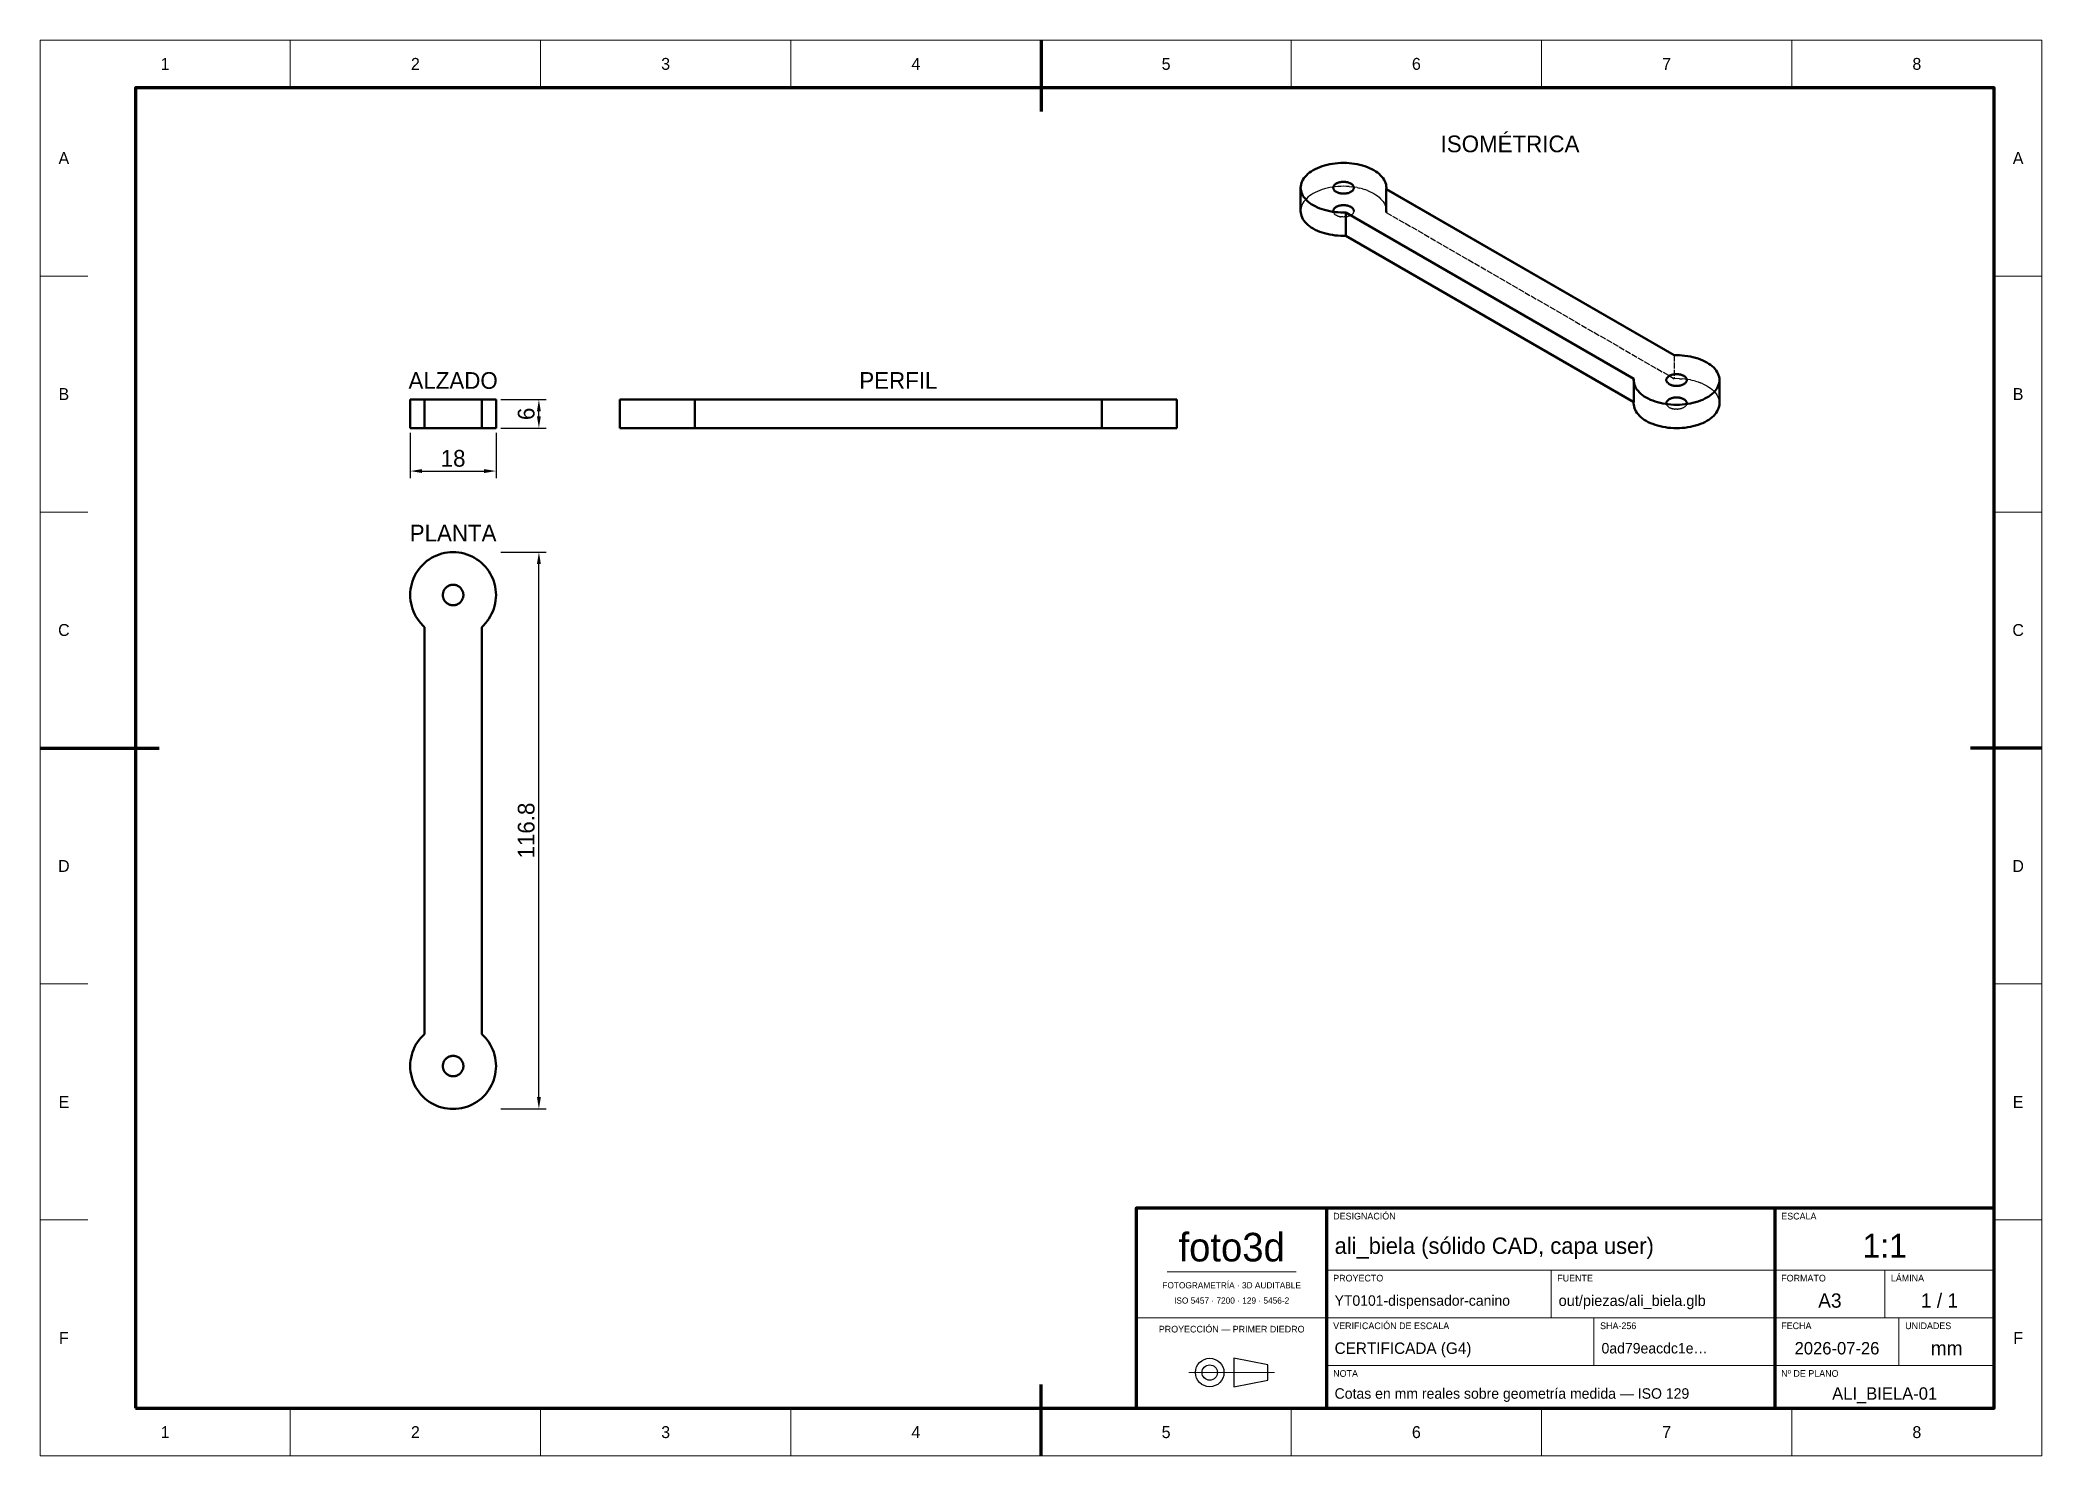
# Model space of a CAD drawing. Header units: millimetres. Extents: x 0 to 420, y 0 to 297.
import ezdxf
from ezdxf.enums import TextEntityAlignment as Align

# ---------------------------------------------------------------- set-up
doc = ezdxf.new("R2010")
doc.units = ezdxf.units.MM
doc.linetypes.add('DASHED', pattern=[1.524, 1.27, -0.254])
for name, color, linetype, lineweight in [('COTAS', 7, 'CONTINUOUS', 25), ('FINA', 7, 'CONTINUOUS', 18), ('NORMA', 7, 'CONTINUOUS', 70), ('OCULTA', 8, 'DASHED', 25), ('TEXTO', 7, 'CONTINUOUS', 25), ('VISIBLE', 7, 'CONTINUOUS', 50)]:
    doc.layers.add(name, color=color, linetype=linetype, lineweight=lineweight)
doc.dimstyles.new('F3D_1000', dxfattribs={"dimtxt": 3.5, "dimasz": 2.5, "dimexe": 1.5, "dimexo": 1, "dimgap": 0.9, "dimtad": 1, "dimdec": 1, "dimdsep": 46, "dimcen": 2.5, "dimazin": 3, "dimtfac": 1, "dimtmove": 0, "dimatfit": 3})

msp = doc.modelspace()

# ---------------------------------------------------------------- texts
at = {"layer": 'TEXTO'}
for s, height, p in [('1', 2.5, (26.25, 292)), ('2', 2.5, (78.75, 292)), ('3', 2.5, (131.25, 292)), ('4', 2.5, (183.75, 292)), ('5', 2.5, (236.25, 292)), ('6', 2.5, (288.75, 292)), ('7', 2.5, (341.25, 292)), ('8', 2.5, (393.75, 292)), ('ISOMÉTRICA', 3.5, (308.4, 275.22)), ('A', 2.5, (5, 272.25)), ('A', 2.5, (415, 272.25)), ('ALZADO', 3.5, (86.66, 225.59)), ('PERFIL', 3.5, (180.07, 225.59)), ('B', 2.5, (5, 222.75)), ('B', 2.5, (415, 222.75)), ('PLANTA', 3.5, (86.66, 193.59)), ('C', 2.5, (5, 173.25)), ('C', 2.5, (415, 173.25)), ('D', 2.5, (5, 123.75)), ('D', 2.5, (415, 123.75)), ('E', 2.5, (5, 74.25)), ('E', 2.5, (415, 74.25)), ('foto3d', 6, (250, 43.8)), ('1:1', 5, (387, 44.1)), ('FOTOGRAMETRÍA · 3D AUDITABLE', 1.3, (250, 35.8)), ('A3', 3, (375.5, 32.6)), ('1 / 1', 3, (398.5, 32.6)), ('ISO 5457 · 7200 · 129 · 5456-2', 1.3, (250, 32.6)), ('F', 2.5, (5, 24.75)), ('PROYECCIÓN — PRIMER DIEDRO', 1.4, (250, 26.6)), ('F', 2.5, (415, 24.75)), ('2026-07-26', 2.6, (377, 22.6)), ('mm', 3, (400, 22.6)), ('ALI_BIELA-01', 2.6, (387, 13.1)), ('1', 2.5, (26.25, 5)), ('2', 2.5, (78.75, 5)), ('3', 2.5, (131.25, 5)), ('4', 2.5, (183.75, 5)), ('5', 2.5, (236.25, 5)), ('6', 2.5, (288.75, 5)), ('7', 2.5, (341.25, 5)), ('8', 2.5, (393.75, 5))]:
    msp.add_text(s, height=height, dxfattribs=at).set_placement(p, align=Align.MIDDLE_CENTER)
for s, p in [('DESIGNACIÓN', (271.3, 49.6)), ('ESCALA', (365.3, 49.6)), ('PROYECTO', (271.3, 36.6)), ('FUENTE', (318.3, 36.6)), ('FORMATO', (365.3, 36.6)), ('LÁMINA', (388.3, 36.6)), ('VERIFICACIÓN DE ESCALA', (271.3, 26.6)), ('SHA-256', (327.3, 26.6)), ('FECHA', (365.3, 26.6)), ('UNIDADES', (391.3, 26.6)), ('NOTA', (271.3, 16.6)), ('Nº DE PLANO', (365.3, 16.6))]:
    msp.add_text(s, height=1.4, dxfattribs=at).set_placement(p)
for s, height, p in [('ali_biela (sólido CAD, capa user)', 3.4394, (271.6, 44.1)), ('YT0101-dispensador-canino', 2.19, (271.6, 32.6)), ('out/piezas/ali_biela.glb', 2.2812, (318.6, 32.6)), ('CERTIFICADA (G4)', 2.4, (271.6, 22.6)), ('0ad79eacdc1e…', 2.2, (327.6, 22.6)), ('Cotas en mm reales sobre geometría medida — ISO 129', 2.2, (271.6, 13.1))]:
    msp.add_text(s, height=height, dxfattribs=at).set_placement(p, align=Align.MIDDLE_LEFT)

# ---------------------------------------------------------------- dimensions: what is measured, and where the dimension line sits
at = {"layer": 'COTAS'}
for base, p1, p2 in [((104.66, 215.59), (95.66, 215.59), (95.66, 221.59)), ((104.66, 72.78), (95.66, 72.78), (95.66, 189.59))]:
    msp.add_linear_dim(base=base, p1=p1, p2=p2, angle=90, dimstyle='F3D_1000', dxfattribs=at).render()
msp.add_linear_dim(base=(77.66, 206.59), p1=(77.66, 215.59), p2=(95.66, 215.59), dimstyle='F3D_1000', dxfattribs=at).render()

# ---------------------------------------------------------------- linework, layer by layer
at = {"layer": 'FINA'}
for p, q in [((52.5, 287), (52.5, 297)), ((105, 287), (105, 297)), ((157.5, 287), (157.5, 297)), ((210, 287), (210, 297)), ((262.5, 287), (262.5, 297)), ((315, 287), (315, 297)), ((367.5, 287), (367.5, 297)), ((0, 247.5), (10, 247.5)), ((410, 247.5), (420, 247.5)), ((0, 198), (10, 198)), ((410, 198), (420, 198)), ((0, 148.5), (10, 148.5)), ((410, 148.5), (420, 148.5)), ((0, 99), (10, 99)), ((410, 99), (420, 99)), ((0, 49.5), (10, 49.5)), ((410, 49.5), (420, 49.5)), ((236.5, 38.6), (263.5, 38.6)), ((270, 39), (364, 39)), ((317, 29), (317, 39)), ((364, 39), (410, 39)), ((387, 29), (387, 39)), ((230, 29), (270, 29)), ((270, 29), (364, 29)), ((326, 19), (326, 29)), ((364, 29), (410, 29)), ((390, 19), (390, 29)), ((241.03, 17.5), (258.97, 17.5)), ((270, 19), (364, 19)), ((364, 19), (410, 19)), ((52.5, 0), (52.5, 10)), ((105, 0), (105, 10)), ((157.5, 0), (157.5, 10)), ((210, 0), (210, 10)), ((262.5, 0), (262.5, 10)), ((315, 0), (315, 10)), ((367.5, 0), (367.5, 10))]:
    msp.add_line(p, q, dxfattribs=at)
msp.add_lwpolyline([(0, 0), (420, 0), (420, 297), (0, 297)], close=True, dxfattribs=at)
at = {"layer": 'NORMA'}
for p, q in [((210, 297), (210, 282)), ((0, 148.5), (25, 148.5)), ((420, 148.5), (405, 148.5)), ((270, 10), (270, 52)), ((364, 10), (364, 52)), ((210, 0), (210, 15))]:
    msp.add_line(p, q, dxfattribs=at)
for points in [[(20, 10), (410, 10), (410, 287), (20, 287)], [(230, 10), (410, 10), (410, 52), (230, 52)]]:
    msp.add_lwpolyline(points, close=True, dxfattribs=at)
at = {"layer": 'OCULTA'}
for p, q in [((267.11, 264.8), (266.7, 264.55)), ((267.54, 265.03), (267.11, 264.8)), ((267.99, 265.25), (267.54, 265.03)), ((268.47, 265.45), (267.99, 265.25)), ((268.97, 265.62), (268.47, 265.45)), ((269.49, 265.79), (268.97, 265.62)), ((270.03, 265.93), (269.49, 265.79)), ((270.58, 266.05), (270.03, 265.93)), ((271.14, 266.14), (270.58, 266.05)), ((271.71, 266.22), (271.14, 266.14)), ((272.3, 266.28), (271.71, 266.22)), ((272.88, 266.31), (272.3, 266.28)), ((273.47, 266.32), (272.88, 266.31)), ((274.06, 266.31), (273.47, 266.32)), ((274.65, 266.28), (274.06, 266.31)), ((274.65, 266.28), (275.23, 266.22)), ((275.8, 266.14), (275.23, 266.22)), ((276.36, 266.05), (275.8, 266.14)), ((276.36, 266.05), (276.91, 265.93)), ((277.45, 265.79), (276.91, 265.93)), ((277.45, 265.79), (277.97, 265.62)), ((278.47, 265.45), (277.97, 265.62)), ((278.47, 265.45), (278.95, 265.25)), ((278.95, 265.25), (279.4, 265.03)), ((279.4, 265.03), (279.83, 264.8)), ((279.83, 264.8), (280.24, 264.55)), ((264.49, 261.46), (264.47, 261.13)), ((264.55, 261.8), (264.49, 261.46)), ((264.64, 262.14), (264.55, 261.8)), ((264.78, 262.47), (264.64, 262.14)), ((264.95, 262.8), (264.78, 262.47)), ((265.16, 263.11), (264.95, 262.8)), ((265.4, 263.42), (265.16, 263.11)), ((265.68, 263.72), (265.4, 263.42)), ((265.99, 264.01), (265.68, 263.72)), ((266.33, 264.29), (265.99, 264.01)), ((266.7, 264.55), (266.33, 264.29)), ((271.32, 261.13), (271.32, 261.04)), ((271.32, 261.04), (271.34, 260.96)), ((271.34, 260.96), (271.36, 260.88)), ((271.36, 260.88), (271.39, 260.8)), ((271.39, 260.8), (271.43, 260.73)), ((271.43, 260.73), (271.48, 260.65)), ((271.48, 260.65), (271.54, 260.58)), ((271.54, 260.58), (271.61, 260.5)), ((271.61, 260.5), (271.68, 260.44)), ((271.68, 260.44), (271.76, 260.37)), ((275.26, 260.44), (275.18, 260.37)), ((275.33, 260.5), (275.26, 260.44)), ((275.4, 260.58), (275.33, 260.5)), ((275.46, 260.65), (275.4, 260.58)), ((275.51, 260.73), (275.46, 260.65)), ((275.55, 260.8), (275.51, 260.73)), ((275.58, 260.88), (275.55, 260.8)), ((275.6, 260.96), (275.58, 260.88)), ((275.62, 261.04), (275.6, 260.96)), ((275.62, 261.13), (275.62, 261.04)), ((280.24, 264.55), (280.61, 264.29)), ((280.61, 264.29), (280.95, 264.01)), ((280.95, 264.01), (281.26, 263.72)), ((281.26, 263.72), (281.54, 263.42)), ((281.54, 263.42), (281.79, 263.11)), ((281.79, 263.11), (281.99, 262.8)), ((281.99, 262.8), (282.16, 262.47)), ((282.16, 262.47), (282.3, 262.14)), ((282.3, 262.14), (282.39, 261.8)), ((282.39, 261.8), (282.45, 261.46)), ((282.45, 261.46), (282.47, 261.13)), ((282.45, 260.84), (342.84, 225.97)), ((271.76, 260.37), (271.85, 260.31)), ((271.85, 260.31), (271.95, 260.25)), ((271.95, 260.25), (272.05, 260.19)), ((272.16, 260.14), (272.05, 260.19)), ((272.28, 260.09), (272.16, 260.14)), ((272.28, 260.09), (272.4, 260.05)), ((272.4, 260.05), (272.52, 260.01)), ((272.52, 260.01), (272.65, 259.98)), ((272.78, 259.95), (272.65, 259.98)), ((272.78, 259.95), (272.91, 259.93)), ((273.05, 259.91), (272.91, 259.93)), ((273.19, 259.89), (273.05, 259.91)), ((273.33, 259.89), (273.19, 259.89)), ((273.47, 259.88), (273.33, 259.89)), ((273.61, 259.89), (273.47, 259.88)), ((273.75, 259.89), (273.61, 259.89)), ((273.89, 259.91), (273.75, 259.89)), ((274.03, 259.93), (273.89, 259.91)), ((274.16, 259.95), (274.03, 259.93)), ((274.16, 259.95), (274.29, 259.98)), ((274.42, 260.01), (274.29, 259.98)), ((274.55, 260.05), (274.42, 260.01)), ((274.66, 260.09), (274.55, 260.05)), ((274.78, 260.14), (274.66, 260.09)), ((274.89, 260.19), (274.78, 260.14)), ((274.99, 260.25), (274.89, 260.19)), ((275.09, 260.31), (274.99, 260.25)), ((275.18, 260.37), (275.09, 260.31)), ((342.84, 230.87), (342.84, 225.97)), ((343.34, 225.98), (342.84, 225.97)), ((343.93, 225.97), (343.34, 225.98)), ((343.93, 225.97), (344.51, 225.94)), ((345.1, 225.88), (344.51, 225.94)), ((345.67, 225.81), (345.1, 225.88)), ((346.23, 225.71), (345.67, 225.81)), ((346.23, 225.71), (346.78, 225.59)), ((347.32, 225.45), (346.78, 225.59)), ((347.32, 225.45), (347.84, 225.29)), ((347.84, 225.29), (348.34, 225.11)), ((348.82, 224.91), (348.34, 225.11)), ((348.82, 224.91), (349.27, 224.69)), ((349.27, 224.69), (349.7, 224.46)), ((349.7, 224.46), (350.11, 224.21)), ((350.11, 224.21), (350.48, 223.95)), ((350.48, 223.95), (350.82, 223.67)), ((350.82, 223.67), (351.13, 223.38)), ((351.13, 223.38), (351.41, 223.08)), ((351.41, 223.08), (351.65, 222.77)), ((351.65, 222.77), (351.86, 222.46)), ((77.66, 221.59), (77.68, 221.59)), ((77.66, 221.59), (77.68, 221.59)), ((77.68, 221.59), (77.74, 221.59)), ((77.68, 221.59), (77.74, 221.59)), ((77.74, 221.59), (77.83, 221.59)), ((77.74, 221.59), (77.83, 221.59)), ((77.83, 221.59), (77.97, 221.59)), ((77.83, 221.59), (77.97, 221.59)), ((77.97, 221.59), (78.14, 221.59)), ((77.97, 221.59), (78.14, 221.59)), ((78.14, 221.59), (78.35, 221.59)), ((78.14, 221.59), (78.35, 221.59)), ((78.35, 221.59), (78.59, 221.59)), ((78.35, 221.59), (78.59, 221.59)), ((78.59, 221.59), (78.87, 221.59)), ((78.59, 221.59), (78.87, 221.59)), ((78.87, 221.59), (79.18, 221.59)), ((78.87, 221.59), (79.18, 221.59)), ((79.18, 221.59), (79.52, 221.59)), ((79.18, 221.59), (79.52, 221.59)), ((79.52, 221.59), (79.89, 221.59)), ((79.52, 221.59), (79.89, 221.59)), ((79.89, 221.59), (80.3, 221.59)), ((79.89, 221.59), (80.3, 221.59)), ((80.3, 221.59), (80.66, 221.59)), ((80.3, 221.59), (80.73, 221.59)), ((80.66, 221.59), (80.66, 221.59)), ((80.66, 221.59), (80.66, 215.59)), ((80.73, 221.59), (81.18, 221.59)), ((81.18, 221.59), (81.66, 221.59)), ((81.66, 221.59), (82.16, 221.59)), ((82.16, 221.59), (82.68, 221.59)), ((82.68, 221.59), (83.22, 221.59)), ((83.22, 221.59), (83.77, 221.59)), ((83.77, 221.59), (84.33, 221.59)), ((84.33, 221.59), (84.9, 221.59)), ((84.51, 221.59), (84.53, 221.59)), ((84.51, 221.59), (84.51, 221.59)), ((84.51, 221.59), (84.53, 221.59)), ((84.51, 221.59), (84.51, 221.59)), ((84.53, 221.59), (84.55, 221.59)), ((84.53, 221.59), (84.55, 221.59)), ((84.58, 221.59), (84.55, 221.59)), ((84.58, 221.59), (84.55, 221.59)), ((84.58, 221.59), (84.62, 221.59)), ((84.62, 221.59), (84.58, 221.59)), ((84.67, 221.59), (84.62, 221.59)), ((84.67, 221.59), (84.62, 221.59)), ((84.67, 221.59), (84.73, 221.59)), ((84.67, 221.59), (84.73, 221.59)), ((84.73, 221.59), (84.8, 221.59)), ((84.8, 221.59), (84.73, 221.59)), ((84.8, 221.59), (84.87, 221.59)), ((84.8, 221.59), (84.87, 221.59)), ((84.95, 221.59), (84.87, 221.59)), ((84.87, 221.59), (84.95, 221.59)), ((84.9, 221.59), (85.49, 221.59)), ((84.95, 221.59), (85.04, 221.59)), ((84.95, 221.59), (85.04, 221.59)), ((85.04, 221.59), (85.14, 221.59)), ((85.04, 221.59), (85.14, 221.59)), ((85.14, 221.59), (85.24, 221.59)), ((85.14, 221.59), (85.24, 221.59)), ((85.35, 221.59), (85.24, 221.59)), ((85.24, 221.59), (85.35, 221.59)), ((85.35, 221.59), (85.47, 221.59)), ((85.35, 221.59), (85.47, 221.59)), ((85.47, 221.59), (85.59, 221.59)), ((85.47, 221.59), (85.59, 221.59)), ((85.49, 221.59), (86.07, 221.59)), ((85.59, 221.59), (85.71, 221.59)), ((85.59, 221.59), (85.71, 221.59)), ((85.71, 221.59), (85.84, 221.59)), ((85.84, 221.59), (85.71, 221.59)), ((85.84, 221.59), (85.97, 221.59)), ((85.84, 221.59), (85.97, 221.59)), ((85.97, 221.59), (86.1, 221.59)), ((85.97, 221.59), (86.1, 221.59)), ((86.07, 221.59), (86.66, 221.59)), ((86.1, 221.59), (86.24, 221.59)), ((86.1, 221.59), (86.24, 221.59)), ((86.24, 221.59), (86.38, 221.59)), ((86.24, 221.59), (86.38, 221.59)), ((86.38, 221.59), (86.52, 221.59)), ((86.38, 221.59), (86.52, 221.59)), ((86.52, 221.59), (86.66, 221.59)), ((86.52, 221.59), (86.66, 221.59)), ((86.66, 221.59), (86.8, 221.59)), ((86.66, 221.59), (86.8, 221.59)), ((86.66, 221.59), (87.25, 221.59)), ((86.8, 221.59), (86.94, 221.59)), ((86.8, 221.59), (86.94, 221.59)), ((86.94, 221.59), (87.08, 221.59)), ((86.94, 221.59), (87.08, 221.59)), ((87.08, 221.59), (87.22, 221.59)), ((87.08, 221.59), (87.22, 221.59)), ((87.22, 221.59), (87.35, 221.59)), ((87.22, 221.59), (87.35, 221.59)), ((87.25, 221.59), (87.84, 221.59)), ((87.35, 221.59), (87.48, 221.59)), ((87.35, 221.59), (87.48, 221.59)), ((87.48, 221.59), (87.61, 221.59)), ((87.48, 221.59), (87.61, 221.59)), ((87.61, 221.59), (87.74, 221.59)), ((87.61, 221.59), (87.74, 221.59)), ((87.74, 221.59), (87.85, 221.59)), ((87.74, 221.59), (87.85, 221.59)), ((87.84, 221.59), (88.42, 221.59)), ((87.85, 221.59), (87.97, 221.59)), ((87.85, 221.59), (87.97, 221.59)), ((87.97, 221.59), (88.08, 221.59)), ((87.97, 221.59), (88.08, 221.59)), ((88.08, 221.59), (88.18, 221.59)), ((88.08, 221.59), (88.18, 221.59)), ((88.18, 221.59), (88.28, 221.59)), ((88.18, 221.59), (88.28, 221.59)), ((88.28, 221.59), (88.37, 221.59)), ((88.28, 221.59), (88.37, 221.59)), ((88.37, 221.59), (88.45, 221.59)), ((88.37, 221.59), (88.45, 221.59)), ((88.42, 221.59), (88.99, 221.59)), ((88.45, 221.59), (88.52, 221.59)), ((88.45, 221.59), (88.52, 221.59)), ((88.52, 221.59), (88.59, 221.59)), ((88.52, 221.59), (88.59, 221.59)), ((88.59, 221.59), (88.65, 221.59)), ((88.59, 221.59), (88.65, 221.59)), ((88.65, 221.59), (88.7, 221.59)), ((88.65, 221.59), (88.7, 221.59)), ((88.7, 221.59), (88.74, 221.59)), ((88.7, 221.59), (88.74, 221.59)), ((88.74, 221.59), (88.77, 221.59)), ((88.74, 221.59), (88.77, 221.59)), ((88.77, 221.59), (88.79, 221.59)), ((88.77, 221.59), (88.79, 221.59)), ((88.79, 221.59), (88.81, 221.59)), ((88.79, 221.59), (88.81, 221.59)), ((88.81, 221.59), (88.81, 221.59)), ((88.81, 221.59), (88.81, 221.59)), ((88.99, 221.59), (89.55, 221.59)), ((89.55, 221.59), (90.1, 221.59)), ((90.1, 221.59), (90.64, 221.59)), ((90.64, 221.59), (91.16, 221.59)), ((91.16, 221.59), (91.66, 221.59)), ((91.66, 221.59), (92.14, 221.59)), ((92.14, 221.59), (92.59, 221.59)), ((92.59, 221.59), (93.02, 221.59)), ((92.66, 221.59), (93.02, 221.59)), ((92.66, 221.59), (92.66, 221.59)), ((92.66, 221.59), (92.66, 215.59)), ((93.02, 221.59), (93.43, 221.59)), ((93.02, 221.59), (93.43, 221.59)), ((93.8, 221.59), (93.43, 221.59)), ((93.43, 221.59), (93.8, 221.59)), ((93.8, 221.59), (94.14, 221.59)), ((94.14, 221.59), (93.8, 221.59)), ((94.14, 221.59), (94.45, 221.59)), ((94.14, 221.59), (94.45, 221.59)), ((94.45, 221.59), (94.73, 221.59)), ((94.45, 221.59), (94.73, 221.59)), ((94.98, 221.59), (94.73, 221.59)), ((94.98, 221.59), (94.73, 221.59)), ((94.98, 221.59), (95.18, 221.59)), ((94.98, 221.59), (95.18, 221.59)), ((95.35, 221.59), (95.18, 221.59)), ((95.35, 221.59), (95.18, 221.59)), ((95.49, 221.59), (95.35, 221.59)), ((95.35, 221.59), (95.49, 221.59)), ((95.49, 221.59), (95.58, 221.59)), ((95.58, 221.59), (95.49, 221.59)), ((95.64, 221.59), (95.58, 221.59)), ((95.64, 221.59), (95.58, 221.59)), ((95.66, 221.59), (95.64, 221.59)), ((95.66, 221.59), (95.64, 221.59)), ((121.66, 221.59), (121.68, 221.59)), ((121.68, 221.59), (121.74, 221.59)), ((121.74, 221.59), (121.83, 221.59)), ((121.83, 221.59), (121.97, 221.59)), ((121.97, 221.59), (122.14, 221.59)), ((122.14, 221.59), (122.35, 221.59)), ((122.35, 221.59), (122.59, 221.59)), ((122.59, 221.59), (122.87, 221.59)), ((122.87, 221.59), (123.18, 221.59)), ((123.18, 221.59), (123.52, 221.59)), ((123.52, 221.59), (123.89, 221.59)), ((123.89, 221.59), (124.3, 221.59)), ((124.3, 221.59), (124.73, 221.59)), ((124.73, 221.59), (125.18, 221.59)), ((125.66, 221.59), (125.18, 221.59)), ((125.66, 221.59), (126.16, 221.59)), ((126.16, 221.59), (126.68, 221.59)), ((127.22, 221.59), (126.68, 221.59)), ((127.22, 221.59), (127.77, 221.59)), ((128.33, 221.59), (127.77, 221.59)), ((128.33, 221.59), (128.9, 221.59)), ((128.53, 221.59), (128.51, 221.59)), ((128.51, 221.59), (128.51, 221.59)), ((128.55, 221.59), (128.53, 221.59)), ((128.58, 221.59), (128.55, 221.59)), ((128.62, 221.59), (128.58, 221.59)), ((128.67, 221.59), (128.62, 221.59)), ((128.73, 221.59), (128.67, 221.59)), ((128.8, 221.59), (128.73, 221.59)), ((128.87, 221.59), (128.8, 221.59)), ((128.95, 221.59), (128.87, 221.59)), ((129.49, 221.59), (128.9, 221.59)), ((129.04, 221.59), (128.95, 221.59)), ((129.14, 221.59), (129.04, 221.59)), ((129.24, 221.59), (129.14, 221.59)), ((129.35, 221.59), (129.24, 221.59)), ((129.47, 221.59), (129.35, 221.59)), ((129.59, 221.59), (129.47, 221.59)), ((130.07, 221.59), (129.49, 221.59)), ((129.71, 221.59), (129.59, 221.59)), ((129.84, 221.59), (129.71, 221.59)), ((129.97, 221.59), (129.84, 221.59)), ((130.1, 221.59), (129.97, 221.59)), ((130.66, 221.59), (130.07, 221.59)), ((130.24, 221.59), (130.1, 221.59)), ((130.38, 221.59), (130.24, 221.59)), ((130.52, 221.59), (130.38, 221.59)), ((130.66, 221.59), (130.52, 221.59)), ((130.8, 221.59), (130.66, 221.59)), ((131.25, 221.59), (130.66, 221.59)), ((130.8, 221.59), (130.94, 221.59)), ((130.94, 221.59), (131.08, 221.59)), ((131.22, 221.59), (131.08, 221.59)), ((131.35, 221.59), (131.22, 221.59)), ((131.84, 221.59), (131.25, 221.59)), ((131.48, 221.59), (131.35, 221.59)), ((131.48, 221.59), (131.61, 221.59)), ((131.74, 221.59), (131.61, 221.59)), ((131.74, 221.59), (131.85, 221.59)), ((132.42, 221.59), (131.84, 221.59)), ((131.85, 221.59), (131.97, 221.59)), ((131.97, 221.59), (132.08, 221.59)), ((132.08, 221.59), (132.18, 221.59)), ((132.18, 221.59), (132.28, 221.59)), ((132.28, 221.59), (132.37, 221.59)), ((132.37, 221.59), (132.45, 221.59)), ((132.99, 221.59), (132.42, 221.59)), ((132.45, 221.59), (132.52, 221.59)), ((132.52, 221.59), (132.59, 221.59)), ((132.65, 221.59), (132.59, 221.59)), ((132.65, 221.59), (132.7, 221.59)), ((132.7, 221.59), (132.74, 221.59)), ((132.74, 221.59), (132.77, 221.59)), ((132.77, 221.59), (132.79, 221.59)), ((132.79, 221.59), (132.81, 221.59)), ((132.81, 221.59), (132.81, 221.59)), ((133.55, 221.59), (132.99, 221.59)), ((134.1, 221.59), (133.55, 221.59)), ((134.64, 221.59), (134.1, 221.59)), ((135.16, 221.59), (134.64, 221.59)), ((135.66, 221.59), (135.16, 221.59)), ((136.14, 221.59), (135.66, 221.59)), ((136.59, 221.59), (136.14, 221.59)), ((137.02, 221.59), (136.59, 221.59)), ((137.37, 221.59), (137.02, 221.59)), ((222.77, 221.59), (137.37, 221.59)), ((137.37, 221.59), (137.37, 215.59)), ((222.77, 221.59), (223.11, 221.59)), ((222.77, 221.59), (222.77, 215.59)), ((223.11, 221.59), (223.54, 221.59)), ((223.99, 221.59), (223.54, 221.59)), ((223.99, 221.59), (224.47, 221.59)), ((224.47, 221.59), (224.97, 221.59)), ((224.97, 221.59), (225.49, 221.59)), ((226.03, 221.59), (225.49, 221.59)), ((226.03, 221.59), (226.58, 221.59)), ((227.14, 221.59), (226.58, 221.59)), ((227.71, 221.59), (227.14, 221.59)), ((227.34, 221.59), (227.32, 221.59)), ((227.32, 221.59), (227.32, 221.59)), ((227.36, 221.59), (227.34, 221.59)), ((227.39, 221.59), (227.36, 221.59)), ((227.43, 221.59), (227.39, 221.59)), ((227.48, 221.59), (227.43, 221.59)), ((227.54, 221.59), (227.48, 221.59)), ((227.61, 221.59), (227.54, 221.59)), ((227.68, 221.59), (227.61, 221.59)), ((227.76, 221.59), (227.68, 221.59)), ((227.71, 221.59), (228.3, 221.59)), ((227.85, 221.59), (227.76, 221.59)), ((227.95, 221.59), (227.85, 221.59)), ((228.05, 221.59), (227.95, 221.59)), ((228.16, 221.59), (228.05, 221.59)), ((228.28, 221.59), (228.16, 221.59)), ((228.4, 221.59), (228.28, 221.59)), ((228.88, 221.59), (228.3, 221.59)), ((228.52, 221.59), (228.4, 221.59)), ((228.65, 221.59), (228.52, 221.59)), ((228.78, 221.59), (228.65, 221.59)), ((228.91, 221.59), (228.78, 221.59)), ((229.47, 221.59), (228.88, 221.59)), ((229.05, 221.59), (228.91, 221.59)), ((229.19, 221.59), (229.05, 221.59)), ((229.33, 221.59), (229.19, 221.59)), ((229.47, 221.59), (229.33, 221.59)), ((229.61, 221.59), (229.47, 221.59)), ((230.06, 221.59), (229.47, 221.59)), ((229.61, 221.59), (229.75, 221.59)), ((229.75, 221.59), (229.89, 221.59)), ((230.03, 221.59), (229.89, 221.59)), ((230.03, 221.59), (230.16, 221.59)), ((230.65, 221.59), (230.06, 221.59)), ((230.29, 221.59), (230.16, 221.59)), ((230.29, 221.59), (230.42, 221.59)), ((230.42, 221.59), (230.55, 221.59)), ((230.55, 221.59), (230.66, 221.59)), ((231.23, 221.59), (230.65, 221.59)), ((230.78, 221.59), (230.66, 221.59)), ((230.78, 221.59), (230.89, 221.59)), ((230.89, 221.59), (230.99, 221.59)), ((230.99, 221.59), (231.09, 221.59)), ((231.18, 221.59), (231.09, 221.59)), ((231.18, 221.59), (231.26, 221.59)), ((231.8, 221.59), (231.23, 221.59)), ((231.26, 221.59), (231.33, 221.59)), ((231.33, 221.59), (231.4, 221.59)), ((231.4, 221.59), (231.46, 221.59)), ((231.46, 221.59), (231.51, 221.59)), ((231.51, 221.59), (231.55, 221.59)), ((231.55, 221.59), (231.58, 221.59)), ((231.58, 221.59), (231.6, 221.59)), ((231.6, 221.59), (231.62, 221.59)), ((231.62, 221.59), (231.62, 221.59)), ((232.36, 221.59), (231.8, 221.59)), ((232.91, 221.59), (232.36, 221.59)), ((233.45, 221.59), (232.91, 221.59)), ((233.97, 221.59), (233.45, 221.59)), ((234.47, 221.59), (233.97, 221.59)), ((234.95, 221.59), (234.47, 221.59)), ((235.4, 221.59), (234.95, 221.59)), ((235.83, 221.59), (235.4, 221.59)), ((236.24, 221.59), (235.83, 221.59)), ((236.61, 221.59), (236.24, 221.59)), ((236.95, 221.59), (236.61, 221.59)), ((237.26, 221.59), (236.95, 221.59)), ((237.54, 221.59), (237.26, 221.59)), ((237.79, 221.59), (237.54, 221.59)), ((237.99, 221.59), (237.79, 221.59)), ((238.16, 221.59), (237.99, 221.59)), ((238.3, 221.59), (238.16, 221.59)), ((238.39, 221.59), (238.3, 221.59)), ((238.45, 221.59), (238.39, 221.59)), ((238.47, 221.59), (238.45, 221.59)), ((334.36, 221.07), (334.34, 220.79)), ((341.19, 220.79), (341.19, 220.7)), ((341.19, 220.7), (341.21, 220.62)), ((341.21, 220.62), (341.23, 220.54)), ((341.23, 220.54), (341.26, 220.46)), ((341.26, 220.46), (341.3, 220.39)), ((341.3, 220.39), (341.35, 220.31)), ((341.35, 220.31), (341.41, 220.24)), ((341.41, 220.24), (341.48, 220.17)), ((341.48, 220.17), (341.55, 220.1)), ((341.55, 220.1), (341.63, 220.03)), ((341.63, 220.03), (341.72, 219.97)), ((341.72, 219.97), (341.82, 219.91)), ((341.82, 219.91), (341.92, 219.85)), ((342.03, 219.8), (341.92, 219.85)), ((342.15, 219.75), (342.03, 219.8)), ((342.15, 219.75), (342.26, 219.71)), ((342.39, 219.67), (342.26, 219.71)), ((342.39, 219.67), (342.52, 219.64)), ((342.65, 219.61), (342.52, 219.64)), ((342.78, 219.59), (342.65, 219.61)), ((342.92, 219.57), (342.78, 219.59)), ((342.92, 219.57), (343.06, 219.56)), ((343.2, 219.55), (343.06, 219.56)), ((343.34, 219.54), (343.2, 219.55)), ((343.48, 219.55), (343.34, 219.54)), ((343.48, 219.55), (343.62, 219.56)), ((343.76, 219.57), (343.62, 219.56)), ((343.9, 219.59), (343.76, 219.57)), ((344.03, 219.61), (343.9, 219.59)), ((344.16, 219.64), (344.03, 219.61)), ((344.29, 219.67), (344.16, 219.64)), ((344.41, 219.71), (344.29, 219.67)), ((344.53, 219.75), (344.41, 219.71)), ((344.65, 219.8), (344.53, 219.75)), ((344.76, 219.85), (344.65, 219.8)), ((344.86, 219.91), (344.76, 219.85)), ((344.96, 219.97), (344.86, 219.91)), ((345.05, 220.03), (344.96, 219.97)), ((345.13, 220.1), (345.05, 220.03)), ((345.2, 220.17), (345.13, 220.1)), ((345.27, 220.24), (345.2, 220.17)), ((345.33, 220.31), (345.27, 220.24)), ((345.38, 220.39), (345.33, 220.31)), ((345.42, 220.46), (345.38, 220.39)), ((345.45, 220.54), (345.42, 220.46)), ((345.47, 220.62), (345.45, 220.54)), ((345.49, 220.7), (345.47, 220.62)), ((345.49, 220.79), (345.49, 220.7)), ((351.86, 222.46), (352.03, 222.13)), ((352.03, 222.13), (352.17, 221.8)), ((352.17, 221.8), (352.26, 221.46)), ((352.26, 221.46), (352.32, 221.13)), ((352.32, 221.13), (352.34, 220.79)), ((77.66, 215.59), (77.68, 215.59)), ((77.66, 215.59), (77.68, 215.59)), ((77.68, 215.59), (77.74, 215.59)), ((77.68, 215.59), (77.74, 215.59)), ((77.74, 215.59), (77.83, 215.59)), ((77.74, 215.59), (77.83, 215.59)), ((77.83, 215.59), (77.97, 215.59)), ((77.83, 215.59), (77.97, 215.59)), ((77.97, 215.59), (78.14, 215.59)), ((77.97, 215.59), (78.14, 215.59)), ((78.14, 215.59), (78.35, 215.59)), ((78.14, 215.59), (78.35, 215.59)), ((78.35, 215.59), (78.59, 215.59)), ((78.35, 215.59), (78.59, 215.59)), ((78.59, 215.59), (78.87, 215.59)), ((78.59, 215.59), (78.87, 215.59)), ((78.87, 215.59), (79.18, 215.59)), ((78.87, 215.59), (79.18, 215.59)), ((79.18, 215.59), (79.52, 215.59)), ((79.18, 215.59), (79.52, 215.59)), ((79.52, 215.59), (79.89, 215.59)), ((79.52, 215.59), (79.89, 215.59)), ((79.89, 215.59), (80.3, 215.59)), ((79.89, 215.59), (80.3, 215.59)), ((80.3, 215.59), (80.66, 215.59)), ((80.3, 215.59), (80.73, 215.59)), ((80.66, 215.59), (80.66, 215.59)), ((80.73, 215.59), (81.18, 215.59)), ((81.18, 215.59), (81.66, 215.59)), ((81.66, 215.59), (82.16, 215.59)), ((82.16, 215.59), (82.68, 215.59)), ((82.68, 215.59), (83.22, 215.59)), ((83.22, 215.59), (83.77, 215.59)), ((83.77, 215.59), (84.33, 215.59)), ((84.33, 215.59), (84.9, 215.59)), ((84.51, 215.59), (84.53, 215.59)), ((84.51, 215.59), (84.51, 215.59)), ((84.51, 215.59), (84.53, 215.59)), ((84.51, 215.59), (84.51, 215.59)), ((84.53, 215.59), (84.55, 215.59)), ((84.53, 215.59), (84.55, 215.59)), ((84.58, 215.59), (84.55, 215.59)), ((84.58, 215.59), (84.55, 215.59)), ((84.58, 215.59), (84.62, 215.59)), ((84.62, 215.59), (84.58, 215.59)), ((84.67, 215.59), (84.62, 215.59)), ((84.67, 215.59), (84.62, 215.59)), ((84.67, 215.59), (84.73, 215.59)), ((84.67, 215.59), (84.73, 215.59)), ((84.73, 215.59), (84.8, 215.59)), ((84.8, 215.59), (84.73, 215.59)), ((84.8, 215.59), (84.87, 215.59)), ((84.8, 215.59), (84.87, 215.59)), ((84.95, 215.59), (84.87, 215.59)), ((84.87, 215.59), (84.95, 215.59)), ((84.9, 215.59), (85.49, 215.59)), ((84.95, 215.59), (85.04, 215.59)), ((84.95, 215.59), (85.04, 215.59)), ((85.04, 215.59), (85.14, 215.59)), ((85.04, 215.59), (85.14, 215.59)), ((85.14, 215.59), (85.24, 215.59)), ((85.14, 215.59), (85.24, 215.59)), ((85.35, 215.59), (85.24, 215.59)), ((85.24, 215.59), (85.35, 215.59)), ((85.35, 215.59), (85.47, 215.59)), ((85.35, 215.59), (85.47, 215.59)), ((85.47, 215.59), (85.59, 215.59)), ((85.47, 215.59), (85.59, 215.59)), ((85.49, 215.59), (86.07, 215.59)), ((85.59, 215.59), (85.71, 215.59)), ((85.59, 215.59), (85.71, 215.59)), ((85.71, 215.59), (85.84, 215.59)), ((85.84, 215.59), (85.71, 215.59)), ((85.84, 215.59), (85.97, 215.59)), ((85.84, 215.59), (85.97, 215.59)), ((85.97, 215.59), (86.1, 215.59)), ((85.97, 215.59), (86.1, 215.59)), ((86.07, 215.59), (86.66, 215.59)), ((86.1, 215.59), (86.24, 215.59)), ((86.1, 215.59), (86.24, 215.59)), ((86.24, 215.59), (86.38, 215.59)), ((86.24, 215.59), (86.38, 215.59)), ((86.38, 215.59), (86.52, 215.59)), ((86.38, 215.59), (86.52, 215.59)), ((86.52, 215.59), (86.66, 215.59)), ((86.52, 215.59), (86.66, 215.59)), ((86.66, 215.59), (86.8, 215.59)), ((86.66, 215.59), (86.8, 215.59)), ((86.66, 215.59), (87.25, 215.59)), ((86.8, 215.59), (86.94, 215.59)), ((86.8, 215.59), (86.94, 215.59)), ((86.94, 215.59), (87.08, 215.59)), ((86.94, 215.59), (87.08, 215.59)), ((87.08, 215.59), (87.22, 215.59)), ((87.08, 215.59), (87.22, 215.59)), ((87.22, 215.59), (87.35, 215.59)), ((87.22, 215.59), (87.35, 215.59)), ((87.25, 215.59), (87.84, 215.59)), ((87.35, 215.59), (87.48, 215.59)), ((87.35, 215.59), (87.48, 215.59)), ((87.48, 215.59), (87.61, 215.59)), ((87.48, 215.59), (87.61, 215.59)), ((87.61, 215.59), (87.74, 215.59)), ((87.61, 215.59), (87.74, 215.59)), ((87.74, 215.59), (87.85, 215.59)), ((87.74, 215.59), (87.85, 215.59)), ((87.84, 215.59), (88.42, 215.59)), ((87.85, 215.59), (87.97, 215.59)), ((87.85, 215.59), (87.97, 215.59)), ((87.97, 215.59), (88.08, 215.59)), ((87.97, 215.59), (88.08, 215.59)), ((88.08, 215.59), (88.18, 215.59)), ((88.08, 215.59), (88.18, 215.59)), ((88.18, 215.59), (88.28, 215.59)), ((88.18, 215.59), (88.28, 215.59)), ((88.28, 215.59), (88.37, 215.59)), ((88.28, 215.59), (88.37, 215.59)), ((88.37, 215.59), (88.45, 215.59)), ((88.37, 215.59), (88.45, 215.59)), ((88.42, 215.59), (88.99, 215.59)), ((88.45, 215.59), (88.52, 215.59)), ((88.45, 215.59), (88.52, 215.59)), ((88.52, 215.59), (88.59, 215.59)), ((88.52, 215.59), (88.59, 215.59)), ((88.59, 215.59), (88.65, 215.59)), ((88.59, 215.59), (88.65, 215.59)), ((88.65, 215.59), (88.7, 215.59)), ((88.65, 215.59), (88.7, 215.59)), ((88.7, 215.59), (88.74, 215.59)), ((88.7, 215.59), (88.74, 215.59)), ((88.74, 215.59), (88.77, 215.59)), ((88.74, 215.59), (88.77, 215.59)), ((88.77, 215.59), (88.79, 215.59)), ((88.77, 215.59), (88.79, 215.59)), ((88.79, 215.59), (88.81, 215.59)), ((88.79, 215.59), (88.81, 215.59)), ((88.81, 215.59), (88.81, 215.59)), ((88.81, 215.59), (88.81, 215.59)), ((88.99, 215.59), (89.55, 215.59)), ((89.55, 215.59), (90.1, 215.59)), ((90.1, 215.59), (90.64, 215.59)), ((90.64, 215.59), (91.16, 215.59)), ((91.16, 215.59), (91.66, 215.59)), ((91.66, 215.59), (92.14, 215.59)), ((92.14, 215.59), (92.59, 215.59)), ((92.59, 215.59), (93.02, 215.59)), ((92.66, 215.59), (93.02, 215.59)), ((92.66, 215.59), (92.66, 215.59)), ((93.02, 215.59), (93.43, 215.59)), ((93.02, 215.59), (93.43, 215.59)), ((93.8, 215.59), (93.43, 215.59)), ((93.43, 215.59), (93.8, 215.59)), ((93.8, 215.59), (94.14, 215.59)), ((94.14, 215.59), (93.8, 215.59)), ((94.14, 215.59), (94.45, 215.59)), ((94.14, 215.59), (94.45, 215.59)), ((94.45, 215.59), (94.73, 215.59)), ((94.45, 215.59), (94.73, 215.59)), ((94.98, 215.59), (94.73, 215.59)), ((94.98, 215.59), (94.73, 215.59)), ((94.98, 215.59), (95.18, 215.59)), ((94.98, 215.59), (95.18, 215.59)), ((95.35, 215.59), (95.18, 215.59)), ((95.35, 215.59), (95.18, 215.59)), ((95.49, 215.59), (95.35, 215.59)), ((95.35, 215.59), (95.49, 215.59)), ((95.49, 215.59), (95.58, 215.59)), ((95.58, 215.59), (95.49, 215.59)), ((95.64, 215.59), (95.58, 215.59)), ((95.64, 215.59), (95.58, 215.59)), ((95.66, 215.59), (95.64, 215.59)), ((95.66, 215.59), (95.64, 215.59)), ((121.66, 215.59), (121.68, 215.59)), ((121.68, 215.59), (121.74, 215.59)), ((121.74, 215.59), (121.83, 215.59)), ((121.83, 215.59), (121.97, 215.59)), ((121.97, 215.59), (122.14, 215.59)), ((122.14, 215.59), (122.35, 215.59)), ((122.35, 215.59), (122.59, 215.59)), ((122.59, 215.59), (122.87, 215.59)), ((122.87, 215.59), (123.18, 215.59)), ((123.18, 215.59), (123.52, 215.59)), ((123.52, 215.59), (123.89, 215.59)), ((123.89, 215.59), (124.3, 215.59)), ((124.3, 215.59), (124.73, 215.59)), ((124.73, 215.59), (125.18, 215.59)), ((125.66, 215.59), (125.18, 215.59)), ((125.66, 215.59), (126.16, 215.59)), ((126.16, 215.59), (126.68, 215.59)), ((127.22, 215.59), (126.68, 215.59)), ((127.22, 215.59), (127.77, 215.59)), ((128.33, 215.59), (127.77, 215.59)), ((128.33, 215.59), (128.9, 215.59)), ((128.53, 215.59), (128.51, 215.59)), ((128.51, 215.59), (128.51, 215.59)), ((128.55, 215.59), (128.53, 215.59)), ((128.58, 215.59), (128.55, 215.59)), ((128.62, 215.59), (128.58, 215.59)), ((128.67, 215.59), (128.62, 215.59)), ((128.73, 215.59), (128.67, 215.59)), ((128.8, 215.59), (128.73, 215.59)), ((128.87, 215.59), (128.8, 215.59)), ((128.95, 215.59), (128.87, 215.59)), ((129.49, 215.59), (128.9, 215.59)), ((129.04, 215.59), (128.95, 215.59)), ((129.14, 215.59), (129.04, 215.59)), ((129.24, 215.59), (129.14, 215.59)), ((129.35, 215.59), (129.24, 215.59)), ((129.47, 215.59), (129.35, 215.59)), ((129.59, 215.59), (129.47, 215.59)), ((130.07, 215.59), (129.49, 215.59)), ((129.71, 215.59), (129.59, 215.59)), ((129.84, 215.59), (129.71, 215.59)), ((129.97, 215.59), (129.84, 215.59)), ((130.1, 215.59), (129.97, 215.59)), ((130.66, 215.59), (130.07, 215.59)), ((130.24, 215.59), (130.1, 215.59)), ((130.38, 215.59), (130.24, 215.59)), ((130.52, 215.59), (130.38, 215.59)), ((130.66, 215.59), (130.52, 215.59)), ((130.8, 215.59), (130.66, 215.59)), ((131.25, 215.59), (130.66, 215.59)), ((130.8, 215.59), (130.94, 215.59)), ((130.94, 215.59), (131.08, 215.59)), ((131.22, 215.59), (131.08, 215.59)), ((131.35, 215.59), (131.22, 215.59)), ((131.84, 215.59), (131.25, 215.59)), ((131.48, 215.59), (131.35, 215.59)), ((131.48, 215.59), (131.61, 215.59)), ((131.74, 215.59), (131.61, 215.59)), ((131.74, 215.59), (131.85, 215.59)), ((132.42, 215.59), (131.84, 215.59)), ((131.85, 215.59), (131.97, 215.59)), ((131.97, 215.59), (132.08, 215.59)), ((132.08, 215.59), (132.18, 215.59)), ((132.18, 215.59), (132.28, 215.59)), ((132.28, 215.59), (132.37, 215.59)), ((132.37, 215.59), (132.45, 215.59)), ((132.99, 215.59), (132.42, 215.59)), ((132.45, 215.59), (132.52, 215.59)), ((132.52, 215.59), (132.59, 215.59)), ((132.65, 215.59), (132.59, 215.59)), ((132.65, 215.59), (132.7, 215.59)), ((132.7, 215.59), (132.74, 215.59)), ((132.74, 215.59), (132.77, 215.59)), ((132.77, 215.59), (132.79, 215.59)), ((132.79, 215.59), (132.81, 215.59)), ((132.81, 215.59), (132.81, 215.59)), ((133.55, 215.59), (132.99, 215.59)), ((134.1, 215.59), (133.55, 215.59)), ((134.64, 215.59), (134.1, 215.59)), ((135.16, 215.59), (134.64, 215.59)), ((135.66, 215.59), (135.16, 215.59)), ((136.14, 215.59), (135.66, 215.59)), ((136.59, 215.59), (136.14, 215.59)), ((137.02, 215.59), (136.59, 215.59)), ((137.37, 215.59), (137.02, 215.59)), ((222.77, 215.59), (137.37, 215.59)), ((222.77, 215.59), (223.11, 215.59)), ((223.11, 215.59), (223.54, 215.59)), ((223.99, 215.59), (223.54, 215.59)), ((223.99, 215.59), (224.47, 215.59)), ((224.47, 215.59), (224.97, 215.59)), ((224.97, 215.59), (225.49, 215.59)), ((226.03, 215.59), (225.49, 215.59)), ((226.03, 215.59), (226.58, 215.59)), ((227.14, 215.59), (226.58, 215.59)), ((227.71, 215.59), (227.14, 215.59)), ((227.34, 215.59), (227.32, 215.59)), ((227.32, 215.59), (227.32, 215.59)), ((227.36, 215.59), (227.34, 215.59)), ((227.39, 215.59), (227.36, 215.59)), ((227.43, 215.59), (227.39, 215.59)), ((227.48, 215.59), (227.43, 215.59)), ((227.54, 215.59), (227.48, 215.59)), ((227.61, 215.59), (227.54, 215.59)), ((227.68, 215.59), (227.61, 215.59)), ((227.76, 215.59), (227.68, 215.59)), ((227.71, 215.59), (228.3, 215.59)), ((227.85, 215.59), (227.76, 215.59)), ((227.95, 215.59), (227.85, 215.59)), ((228.05, 215.59), (227.95, 215.59)), ((228.16, 215.59), (228.05, 215.59)), ((228.28, 215.59), (228.16, 215.59)), ((228.4, 215.59), (228.28, 215.59)), ((228.88, 215.59), (228.3, 215.59)), ((228.52, 215.59), (228.4, 215.59)), ((228.65, 215.59), (228.52, 215.59)), ((228.78, 215.59), (228.65, 215.59)), ((228.91, 215.59), (228.78, 215.59)), ((229.47, 215.59), (228.88, 215.59)), ((229.05, 215.59), (228.91, 215.59)), ((229.19, 215.59), (229.05, 215.59)), ((229.33, 215.59), (229.19, 215.59)), ((229.47, 215.59), (229.33, 215.59)), ((229.61, 215.59), (229.47, 215.59)), ((230.06, 215.59), (229.47, 215.59)), ((229.61, 215.59), (229.75, 215.59)), ((229.75, 215.59), (229.89, 215.59)), ((230.03, 215.59), (229.89, 215.59)), ((230.03, 215.59), (230.16, 215.59)), ((230.65, 215.59), (230.06, 215.59)), ((230.29, 215.59), (230.16, 215.59)), ((230.29, 215.59), (230.42, 215.59)), ((230.42, 215.59), (230.55, 215.59)), ((230.55, 215.59), (230.66, 215.59)), ((231.23, 215.59), (230.65, 215.59)), ((230.78, 215.59), (230.66, 215.59)), ((230.78, 215.59), (230.89, 215.59)), ((230.89, 215.59), (230.99, 215.59)), ((230.99, 215.59), (231.09, 215.59)), ((231.18, 215.59), (231.09, 215.59)), ((231.18, 215.59), (231.26, 215.59)), ((231.8, 215.59), (231.23, 215.59)), ((231.26, 215.59), (231.33, 215.59)), ((231.33, 215.59), (231.4, 215.59)), ((231.4, 215.59), (231.46, 215.59)), ((231.46, 215.59), (231.51, 215.59)), ((231.51, 215.59), (231.55, 215.59)), ((231.55, 215.59), (231.58, 215.59)), ((231.58, 215.59), (231.6, 215.59)), ((231.6, 215.59), (231.62, 215.59)), ((231.62, 215.59), (231.62, 215.59)), ((232.36, 215.59), (231.8, 215.59)), ((232.91, 215.59), (232.36, 215.59)), ((233.45, 215.59), (232.91, 215.59)), ((233.97, 215.59), (233.45, 215.59)), ((234.47, 215.59), (233.97, 215.59)), ((234.95, 215.59), (234.47, 215.59)), ((235.4, 215.59), (234.95, 215.59)), ((235.83, 215.59), (235.4, 215.59)), ((236.24, 215.59), (235.83, 215.59)), ((236.61, 215.59), (236.24, 215.59)), ((236.95, 215.59), (236.61, 215.59)), ((237.26, 215.59), (236.95, 215.59)), ((237.54, 215.59), (237.26, 215.59)), ((237.79, 215.59), (237.54, 215.59)), ((237.99, 215.59), (237.79, 215.59)), ((238.16, 215.59), (237.99, 215.59)), ((238.3, 215.59), (238.16, 215.59)), ((238.39, 215.59), (238.3, 215.59)), ((238.45, 215.59), (238.39, 215.59)), ((238.47, 215.59), (238.45, 215.59)), ((83.22, 188.9), (83.77, 189.11)), ((83.77, 189.11), (84.33, 189.28)), ((84.33, 189.28), (84.9, 189.42)), ((84.9, 189.42), (85.49, 189.51)), ((85.49, 189.51), (86.07, 189.57)), ((86.07, 189.57), (86.66, 189.59)), ((86.66, 189.59), (87.25, 189.57)), ((87.25, 189.57), (87.84, 189.51)), ((87.84, 189.51), (88.42, 189.42)), ((88.42, 189.42), (88.99, 189.28)), ((88.99, 189.28), (89.55, 189.11)), ((89.55, 189.11), (90.1, 188.9)), ((78.59, 184.57), (78.87, 185.09)), ((78.87, 185.09), (79.18, 185.59)), ((79.18, 185.59), (79.52, 186.07)), ((79.52, 186.07), (79.89, 186.52)), ((79.89, 186.52), (80.3, 186.95)), ((80.3, 186.95), (80.73, 187.36)), ((80.73, 187.36), (81.18, 187.73)), ((81.18, 187.73), (81.66, 188.07)), ((81.66, 188.07), (82.16, 188.38)), ((82.16, 188.38), (82.68, 188.66)), ((82.68, 188.66), (83.22, 188.9)), ((90.1, 188.9), (90.64, 188.66)), ((90.64, 188.66), (91.16, 188.38)), ((91.16, 188.38), (91.66, 188.07)), ((91.66, 188.07), (92.14, 187.73)), ((92.14, 187.73), (92.59, 187.36)), ((92.59, 187.36), (93.02, 186.95)), ((93.02, 186.95), (93.43, 186.52)), ((93.43, 186.52), (93.8, 186.07)), ((94.14, 185.59), (93.8, 186.07)), ((94.14, 185.59), (94.45, 185.09)), ((94.45, 185.09), (94.73, 184.57)), ((77.66, 180.59), (77.68, 181.18)), ((77.68, 181.18), (77.74, 181.76)), ((77.74, 181.76), (77.83, 182.35)), ((77.83, 182.35), (77.97, 182.92)), ((77.97, 182.92), (78.14, 183.48)), ((78.14, 183.48), (78.35, 184.03)), ((78.35, 184.03), (78.59, 184.57)), ((84.51, 180.73), (84.53, 180.87)), ((84.51, 180.59), (84.51, 180.73)), ((84.53, 180.87), (84.55, 181.01)), ((84.55, 181.01), (84.58, 181.15)), ((84.58, 181.15), (84.62, 181.28)), ((84.62, 181.28), (84.67, 181.41)), ((84.67, 181.41), (84.73, 181.54)), ((84.73, 181.54), (84.8, 181.66)), ((84.8, 181.66), (84.87, 181.78)), ((84.87, 181.78), (84.95, 181.9)), ((84.95, 181.9), (85.04, 182.01)), ((85.04, 182.01), (85.14, 182.11)), ((85.14, 182.11), (85.24, 182.21)), ((85.24, 182.21), (85.35, 182.3)), ((85.35, 182.3), (85.47, 182.38)), ((85.47, 182.38), (85.59, 182.45)), ((85.59, 182.45), (85.71, 182.52)), ((85.71, 182.52), (85.84, 182.58)), ((85.84, 182.58), (85.97, 182.63)), ((85.97, 182.63), (86.1, 182.67)), ((86.1, 182.67), (86.24, 182.7)), ((86.24, 182.7), (86.38, 182.72)), ((86.38, 182.72), (86.52, 182.74)), ((86.52, 182.74), (86.66, 182.74)), ((86.66, 182.74), (86.8, 182.74)), ((86.8, 182.74), (86.94, 182.72)), ((86.94, 182.72), (87.08, 182.7)), ((87.08, 182.7), (87.22, 182.67)), ((87.22, 182.67), (87.35, 182.63)), ((87.35, 182.63), (87.48, 182.58)), ((87.48, 182.58), (87.61, 182.52)), ((87.61, 182.52), (87.74, 182.45)), ((87.74, 182.45), (87.85, 182.38)), ((87.85, 182.38), (87.97, 182.3)), ((88.08, 182.21), (87.97, 182.3)), ((88.08, 182.21), (88.18, 182.11)), ((88.18, 182.11), (88.28, 182.01)), ((88.28, 182.01), (88.37, 181.9)), ((88.45, 181.78), (88.37, 181.9)), ((88.45, 181.78), (88.52, 181.66)), ((88.52, 181.66), (88.59, 181.54)), ((88.59, 181.54), (88.65, 181.41)), ((88.7, 181.28), (88.65, 181.41)), ((88.7, 181.28), (88.74, 181.15)), ((88.77, 181.01), (88.74, 181.15)), ((88.77, 181.01), (88.79, 180.87)), ((88.79, 180.87), (88.81, 180.73)), ((88.81, 180.59), (88.81, 180.73)), ((94.98, 184.03), (94.73, 184.57)), ((94.98, 184.03), (95.18, 183.48)), ((95.35, 182.92), (95.18, 183.48)), ((95.35, 182.92), (95.49, 182.35)), ((95.58, 181.76), (95.49, 182.35)), ((95.64, 181.18), (95.58, 181.76)), ((95.66, 180.59), (95.64, 181.18)), ((77.68, 180), (77.66, 180.59)), ((77.74, 179.42), (77.68, 180)), ((77.74, 179.42), (77.83, 178.83)), ((77.97, 178.26), (77.83, 178.83)), ((78.14, 177.7), (77.97, 178.26)), ((78.14, 177.7), (78.35, 177.15)), ((78.59, 176.61), (78.35, 177.15)), ((78.59, 176.61), (78.87, 176.09)), ((84.51, 180.45), (84.51, 180.59)), ((84.51, 180.45), (84.53, 180.31)), ((84.53, 180.31), (84.55, 180.17)), ((84.58, 180.03), (84.55, 180.17)), ((84.62, 179.9), (84.58, 180.03)), ((84.67, 179.77), (84.62, 179.9)), ((84.67, 179.77), (84.73, 179.64)), ((84.8, 179.51), (84.73, 179.64)), ((84.8, 179.51), (84.87, 179.4)), ((84.87, 179.4), (84.95, 179.28)), ((84.95, 179.28), (85.04, 179.17)), ((85.04, 179.17), (85.14, 179.07)), ((85.14, 179.07), (85.24, 178.97)), ((85.24, 178.97), (85.35, 178.88)), ((85.35, 178.88), (85.47, 178.8)), ((85.47, 178.8), (85.59, 178.73)), ((85.59, 178.73), (85.71, 178.66)), ((85.84, 178.6), (85.71, 178.66)), ((85.84, 178.6), (85.97, 178.55)), ((85.97, 178.55), (86.1, 178.51)), ((86.1, 178.51), (86.24, 178.48)), ((86.24, 178.48), (86.38, 178.46)), ((86.38, 178.46), (86.52, 178.44)), ((86.52, 178.44), (86.66, 178.44)), ((86.66, 178.44), (86.8, 178.44)), ((86.8, 178.44), (86.94, 178.46)), ((86.94, 178.46), (87.08, 178.48)), ((87.08, 178.48), (87.22, 178.51)), ((87.22, 178.51), (87.35, 178.55)), ((87.35, 178.55), (87.48, 178.6)), ((87.48, 178.6), (87.61, 178.66)), ((87.61, 178.66), (87.74, 178.73)), ((87.74, 178.73), (87.85, 178.8)), ((87.85, 178.8), (87.97, 178.88)), ((87.97, 178.88), (88.08, 178.97)), ((88.08, 178.97), (88.18, 179.07)), ((88.18, 179.07), (88.28, 179.17)), ((88.28, 179.17), (88.37, 179.28)), ((88.37, 179.28), (88.45, 179.4)), ((88.45, 179.4), (88.52, 179.51)), ((88.52, 179.51), (88.59, 179.64)), ((88.59, 179.64), (88.65, 179.77)), ((88.65, 179.77), (88.7, 179.9)), ((88.7, 179.9), (88.74, 180.03)), ((88.74, 180.03), (88.77, 180.17)), ((88.77, 180.17), (88.79, 180.31)), ((88.79, 180.31), (88.81, 180.45)), ((88.81, 180.45), (88.81, 180.59)), ((94.45, 176.09), (94.73, 176.61)), ((94.73, 176.61), (94.98, 177.15)), ((94.98, 177.15), (95.18, 177.7)), ((95.18, 177.7), (95.35, 178.26)), ((95.35, 178.26), (95.49, 178.83)), ((95.49, 178.83), (95.58, 179.42)), ((95.58, 179.42), (95.64, 180)), ((95.64, 180), (95.66, 180.59)), ((78.87, 176.09), (79.18, 175.59)), ((79.18, 175.59), (79.52, 175.11)), ((79.89, 174.66), (79.52, 175.11)), ((79.89, 174.66), (80.3, 174.23)), ((80.3, 174.23), (80.66, 173.88)), ((80.66, 173.88), (80.66, 173.88)), ((80.66, 88.48), (80.66, 173.88)), ((92.66, 173.88), (93.02, 174.23)), ((92.66, 173.88), (92.66, 173.88)), ((92.66, 88.48), (92.66, 173.88)), ((93.02, 174.23), (93.43, 174.66)), ((93.43, 174.66), (93.8, 175.11)), ((93.8, 175.11), (94.14, 175.59)), ((94.14, 175.59), (94.45, 176.09)), ((80.3, 88.14), (80.66, 88.48)), ((80.66, 88.48), (80.66, 88.48)), ((92.66, 88.48), (92.66, 88.48)), ((92.66, 88.48), (93.02, 88.14)), ((77.83, 83.54), (77.97, 84.11)), ((77.97, 84.11), (78.14, 84.67)), ((78.14, 84.67), (78.35, 85.22)), ((78.35, 85.22), (78.59, 85.76)), ((78.59, 85.76), (78.87, 86.28)), ((78.87, 86.28), (79.18, 86.78)), ((79.18, 86.78), (79.52, 87.26)), ((79.52, 87.26), (79.89, 87.71)), ((79.89, 87.71), (80.3, 88.14)), ((93.02, 88.14), (93.43, 87.71)), ((93.8, 87.26), (93.43, 87.71)), ((93.8, 87.26), (94.14, 86.78)), ((94.14, 86.78), (94.45, 86.28)), ((94.45, 86.28), (94.73, 85.76)), ((94.98, 85.22), (94.73, 85.76)), ((94.98, 85.22), (95.18, 84.67)), ((95.35, 84.11), (95.18, 84.67)), ((95.49, 83.54), (95.35, 84.11)), ((77.66, 81.78), (77.68, 82.37)), ((77.68, 81.19), (77.66, 81.78)), ((77.68, 82.37), (77.74, 82.95)), ((77.74, 80.61), (77.68, 81.19)), ((77.74, 82.95), (77.83, 83.54)), ((77.83, 80.02), (77.74, 80.61)), ((77.83, 80.02), (77.97, 79.45)), ((84.51, 81.92), (84.53, 82.06)), ((84.51, 81.78), (84.51, 81.92)), ((84.51, 81.64), (84.51, 81.78)), ((84.51, 81.64), (84.53, 81.5)), ((84.53, 82.06), (84.55, 82.2)), ((84.53, 81.5), (84.55, 81.36)), ((84.55, 82.2), (84.58, 82.34)), ((84.58, 81.22), (84.55, 81.36)), ((84.58, 82.34), (84.62, 82.47)), ((84.58, 81.22), (84.62, 81.09)), ((84.62, 82.47), (84.67, 82.6)), ((84.67, 80.96), (84.62, 81.09)), ((84.67, 82.6), (84.73, 82.73)), ((84.67, 80.96), (84.73, 80.83)), ((84.73, 82.73), (84.8, 82.85)), ((84.73, 80.83), (84.8, 80.7)), ((84.8, 82.85), (84.87, 82.97)), ((84.8, 80.7), (84.87, 80.59)), ((84.87, 82.97), (84.95, 83.09)), ((84.95, 80.47), (84.87, 80.59)), ((84.95, 83.09), (85.04, 83.2)), ((84.95, 80.47), (85.04, 80.36)), ((85.04, 83.2), (85.14, 83.3)), ((85.04, 80.36), (85.14, 80.26)), ((85.14, 83.3), (85.24, 83.4)), ((85.14, 80.26), (85.24, 80.16)), ((85.24, 83.4), (85.35, 83.49)), ((85.35, 80.07), (85.24, 80.16)), ((85.35, 83.49), (85.47, 83.57)), ((85.35, 80.07), (85.47, 79.99)), ((85.47, 83.57), (85.59, 83.64)), ((85.47, 79.99), (85.59, 79.92)), ((85.59, 83.64), (85.71, 83.71)), ((85.59, 79.92), (85.71, 79.85)), ((85.71, 83.71), (85.84, 83.77)), ((85.71, 79.85), (85.84, 79.79)), ((85.84, 83.77), (85.97, 83.82)), ((85.97, 83.82), (86.1, 83.86)), ((86.1, 83.86), (86.24, 83.89)), ((86.24, 83.89), (86.38, 83.91)), ((86.38, 83.91), (86.52, 83.93)), ((86.52, 83.93), (86.66, 83.93)), ((86.66, 83.93), (86.8, 83.93)), ((86.8, 83.93), (86.94, 83.91)), ((86.94, 83.91), (87.08, 83.89)), ((87.08, 83.89), (87.22, 83.86)), ((87.22, 83.86), (87.35, 83.82)), ((87.35, 83.82), (87.48, 83.77)), ((87.61, 83.71), (87.48, 83.77)), ((87.48, 79.79), (87.61, 79.85)), ((87.61, 83.71), (87.74, 83.64)), ((87.61, 79.85), (87.74, 79.92)), ((87.74, 83.64), (87.85, 83.57)), ((87.74, 79.92), (87.85, 79.99)), ((87.85, 83.57), (87.97, 83.49)), ((87.85, 79.99), (87.97, 80.07)), ((87.97, 83.49), (88.08, 83.4)), ((87.97, 80.07), (88.08, 80.16)), ((88.08, 83.4), (88.18, 83.3)), ((88.08, 80.16), (88.18, 80.26)), ((88.18, 83.3), (88.28, 83.2)), ((88.18, 80.26), (88.28, 80.36)), ((88.28, 83.2), (88.37, 83.09)), ((88.28, 80.36), (88.37, 80.47)), ((88.37, 83.09), (88.45, 82.97)), ((88.37, 80.47), (88.45, 80.59)), ((88.45, 82.97), (88.52, 82.85)), ((88.45, 80.59), (88.52, 80.7)), ((88.59, 82.73), (88.52, 82.85)), ((88.52, 80.7), (88.59, 80.83)), ((88.59, 82.73), (88.65, 82.6)), ((88.59, 80.83), (88.65, 80.96)), ((88.7, 82.47), (88.65, 82.6)), ((88.65, 80.96), (88.7, 81.09)), ((88.74, 82.34), (88.7, 82.47)), ((88.7, 81.09), (88.74, 81.22)), ((88.77, 82.2), (88.74, 82.34)), ((88.74, 81.22), (88.77, 81.36)), ((88.77, 82.2), (88.79, 82.06)), ((88.77, 81.36), (88.79, 81.5)), ((88.79, 82.06), (88.81, 81.92)), ((88.79, 81.5), (88.81, 81.64)), ((88.81, 81.78), (88.81, 81.92)), ((88.81, 81.64), (88.81, 81.78)), ((95.35, 79.45), (95.49, 80.02)), ((95.49, 83.54), (95.58, 82.95)), ((95.49, 80.02), (95.58, 80.61)), ((95.64, 82.37), (95.58, 82.95)), ((95.58, 80.61), (95.64, 81.19)), ((95.66, 81.78), (95.64, 82.37)), ((95.64, 81.19), (95.66, 81.78)), ((78.14, 78.89), (77.97, 79.45)), ((78.14, 78.89), (78.35, 78.34)), ((78.59, 77.8), (78.35, 78.34)), ((78.59, 77.8), (78.87, 77.28)), ((78.87, 77.28), (79.18, 76.78)), ((79.52, 76.3), (79.18, 76.78)), ((79.52, 76.3), (79.89, 75.85)), ((79.89, 75.85), (80.3, 75.42)), ((85.84, 79.79), (85.97, 79.74)), ((85.97, 79.74), (86.1, 79.7)), ((86.1, 79.7), (86.24, 79.67)), ((86.24, 79.67), (86.38, 79.65)), ((86.38, 79.65), (86.52, 79.63)), ((86.52, 79.63), (86.66, 79.63)), ((86.66, 79.63), (86.8, 79.63)), ((86.8, 79.63), (86.94, 79.65)), ((86.94, 79.65), (87.08, 79.67)), ((87.08, 79.67), (87.22, 79.7)), ((87.22, 79.7), (87.35, 79.74)), ((87.35, 79.74), (87.48, 79.79)), ((93.02, 75.42), (93.43, 75.85)), ((93.43, 75.85), (93.8, 76.3)), ((93.8, 76.3), (94.14, 76.78)), ((94.14, 76.78), (94.45, 77.28)), ((94.45, 77.28), (94.73, 77.8)), ((94.73, 77.8), (94.98, 78.34)), ((94.98, 78.34), (95.18, 78.89)), ((95.18, 78.89), (95.35, 79.45)), ((80.3, 75.42), (80.73, 75.01)), ((80.73, 75.01), (81.18, 74.64)), ((81.18, 74.64), (81.66, 74.3)), ((81.66, 74.3), (82.16, 73.99)), ((82.16, 73.99), (82.68, 73.71)), ((82.68, 73.71), (83.22, 73.46)), ((83.22, 73.46), (83.77, 73.26)), ((83.77, 73.26), (84.33, 73.09)), ((84.33, 73.09), (84.9, 72.95)), ((84.9, 72.95), (85.49, 72.86)), ((85.49, 72.86), (86.07, 72.8)), ((86.07, 72.8), (86.66, 72.78)), ((86.66, 72.78), (87.25, 72.8)), ((87.25, 72.8), (87.84, 72.86)), ((87.84, 72.86), (88.42, 72.95)), ((88.42, 72.95), (88.99, 73.09)), ((88.99, 73.09), (89.55, 73.26)), ((89.55, 73.26), (90.1, 73.46)), ((90.1, 73.46), (90.64, 73.71)), ((90.64, 73.71), (91.16, 73.99)), ((91.16, 73.99), (91.66, 74.3)), ((91.66, 74.3), (92.14, 74.64)), ((92.14, 74.64), (92.59, 75.01)), ((92.59, 75.01), (93.02, 75.42))]:
    msp.add_line(p, q, dxfattribs=at)
at = {"layer": 'TEXTO'}
msp.add_lwpolyline([(250.46, 14.51), (257.59, 15.89), (257.59, 19.11), (250.46, 20.49)], close=True, dxfattribs=at)
for radius in [2.99, 1.61]:
    msp.add_circle((245.4, 17.5), radius, dxfattribs=at)
at = {"layer": 'VISIBLE'}
for p, q in [((265.99, 268.91), (265.68, 268.62)), ((265.68, 268.62), (265.99, 268.91)), ((266.33, 269.19), (265.99, 268.91)), ((265.99, 268.91), (266.33, 269.19)), ((265.99, 268.91), (265.99, 268.91)), ((266.7, 269.45), (266.33, 269.19)), ((266.33, 269.19), (266.7, 269.45)), ((266.33, 269.19), (266.33, 269.19)), ((267.11, 269.7), (266.7, 269.45)), ((266.7, 269.45), (267.11, 269.7)), ((266.7, 269.45), (266.7, 269.45)), ((267.54, 269.93), (267.11, 269.7)), ((267.11, 269.7), (267.54, 269.93)), ((267.11, 269.7), (267.11, 269.7)), ((267.99, 270.15), (267.54, 269.93)), ((267.54, 269.93), (267.99, 270.15)), ((267.54, 269.93), (267.54, 269.93)), ((268.47, 270.34), (267.99, 270.15)), ((267.99, 270.15), (268.47, 270.34)), ((267.99, 270.15), (267.99, 270.15)), ((268.97, 270.52), (268.47, 270.34)), ((268.47, 270.34), (268.97, 270.52)), ((268.47, 270.34), (268.47, 270.34)), ((269.49, 270.68), (268.97, 270.52)), ((268.97, 270.52), (269.49, 270.68)), ((268.97, 270.52), (268.97, 270.52)), ((270.03, 270.82), (269.49, 270.68)), ((269.49, 270.68), (270.03, 270.82)), ((269.49, 270.68), (269.49, 270.68)), ((270.58, 270.94), (270.03, 270.82)), ((270.03, 270.82), (270.58, 270.94)), ((270.03, 270.82), (270.03, 270.82)), ((271.14, 271.04), (270.58, 270.94)), ((270.58, 270.94), (271.14, 271.04)), ((270.58, 270.94), (270.58, 270.94)), ((271.71, 271.12), (271.14, 271.04)), ((271.14, 271.04), (271.71, 271.12)), ((271.14, 271.04), (271.14, 271.04)), ((272.3, 271.18), (271.71, 271.12)), ((271.71, 271.12), (272.3, 271.18)), ((271.71, 271.12), (271.71, 271.12)), ((272.88, 271.21), (272.3, 271.18)), ((272.3, 271.18), (272.88, 271.21)), ((272.3, 271.18), (272.3, 271.18)), ((273.47, 271.22), (272.88, 271.21)), ((272.88, 271.21), (273.47, 271.22)), ((272.88, 271.21), (272.88, 271.21)), ((274.06, 271.21), (273.47, 271.22)), ((273.47, 271.22), (273.47, 271.22)), ((273.47, 271.22), (274.06, 271.21)), ((274.65, 271.18), (274.06, 271.21)), ((274.06, 271.21), (274.06, 271.21)), ((274.06, 271.21), (274.65, 271.18)), ((274.65, 271.18), (275.23, 271.12)), ((274.65, 271.18), (274.65, 271.18)), ((274.65, 271.18), (275.23, 271.12)), ((275.8, 271.04), (275.23, 271.12)), ((275.23, 271.12), (275.23, 271.12)), ((275.23, 271.12), (275.8, 271.04)), ((276.36, 270.94), (275.8, 271.04)), ((275.8, 271.04), (275.8, 271.04)), ((275.8, 271.04), (276.36, 270.94)), ((276.36, 270.94), (276.91, 270.82)), ((276.36, 270.94), (276.36, 270.94)), ((276.36, 270.94), (276.91, 270.82)), ((277.45, 270.68), (276.91, 270.82)), ((276.91, 270.82), (276.91, 270.82)), ((276.91, 270.82), (277.45, 270.68)), ((277.45, 270.68), (277.97, 270.52)), ((277.45, 270.68), (277.45, 270.68)), ((277.45, 270.68), (277.97, 270.52)), ((278.47, 270.34), (277.97, 270.52)), ((277.97, 270.52), (277.97, 270.52)), ((277.97, 270.52), (278.47, 270.34)), ((278.47, 270.34), (278.95, 270.15)), ((278.47, 270.34), (278.47, 270.34)), ((278.47, 270.34), (278.95, 270.15)), ((278.95, 270.15), (279.4, 269.93)), ((278.95, 270.15), (278.95, 270.15)), ((278.95, 270.15), (279.4, 269.93)), ((279.4, 269.93), (279.83, 269.7)), ((279.4, 269.93), (279.4, 269.93)), ((279.4, 269.93), (279.83, 269.7)), ((279.83, 269.7), (280.24, 269.45)), ((279.83, 269.7), (279.83, 269.7)), ((279.83, 269.7), (280.24, 269.45)), ((280.24, 269.45), (280.61, 269.19)), ((280.24, 269.45), (280.24, 269.45)), ((280.24, 269.45), (280.61, 269.19)), ((280.61, 269.19), (280.95, 268.91)), ((280.61, 269.19), (280.61, 269.19)), ((280.61, 269.19), (280.95, 268.91)), ((280.95, 268.91), (281.26, 268.62)), ((280.95, 268.91), (280.95, 268.91)), ((280.95, 268.91), (281.26, 268.62)), ((264.49, 266.36), (264.47, 266.02)), ((264.47, 266.02), (264.49, 266.36)), ((264.47, 266.02), (264.49, 265.68)), ((264.47, 261.13), (264.47, 266.02)), ((264.47, 266.02), (264.47, 266.02)), ((264.55, 266.7), (264.49, 266.36)), ((264.49, 266.36), (264.55, 266.7)), ((264.49, 266.36), (264.49, 266.36)), ((264.49, 265.68), (264.55, 265.35)), ((264.64, 267.04), (264.55, 266.7)), ((264.55, 266.7), (264.64, 267.04)), ((264.55, 266.7), (264.55, 266.7)), ((264.55, 265.35), (264.64, 265.01)), ((264.78, 267.37), (264.64, 267.04)), ((264.64, 267.04), (264.78, 267.37)), ((264.64, 267.04), (264.64, 267.04)), ((264.64, 265.01), (264.78, 264.68)), ((264.95, 267.69), (264.78, 267.37)), ((264.78, 267.37), (264.95, 267.69)), ((264.78, 267.37), (264.78, 267.37)), ((264.78, 264.68), (264.95, 264.35)), ((265.16, 268.01), (264.95, 267.69)), ((264.95, 267.69), (265.16, 268.01)), ((264.95, 267.69), (264.95, 267.69)), ((265.4, 268.32), (265.16, 268.01)), ((265.16, 268.01), (265.4, 268.32)), ((265.16, 268.01), (265.16, 268.01)), ((265.68, 268.62), (265.4, 268.32)), ((265.4, 268.32), (265.68, 268.62)), ((265.4, 268.32), (265.4, 268.32)), ((265.68, 268.62), (265.68, 268.62)), ((271.34, 266.19), (271.32, 266.11)), ((271.32, 266.11), (271.32, 266.02)), ((271.32, 266.02), (271.32, 265.94)), ((271.32, 265.94), (271.34, 265.86)), ((271.36, 266.27), (271.34, 266.19)), ((271.34, 265.86), (271.36, 265.78)), ((271.39, 266.35), (271.36, 266.27)), ((271.36, 265.78), (271.39, 265.7)), ((271.43, 266.42), (271.39, 266.35)), ((271.39, 265.7), (271.43, 265.62)), ((271.48, 266.5), (271.43, 266.42)), ((271.43, 265.62), (271.48, 265.55)), ((271.54, 266.57), (271.48, 266.5)), ((271.48, 265.55), (271.54, 265.47)), ((271.61, 266.64), (271.54, 266.57)), ((271.54, 265.47), (271.61, 265.4)), ((271.68, 266.71), (271.61, 266.64)), ((271.61, 265.4), (271.68, 265.33)), ((271.76, 266.78), (271.68, 266.71)), ((271.68, 265.33), (271.76, 265.27)), ((271.85, 266.84), (271.76, 266.78)), ((271.76, 265.27), (271.85, 265.21)), ((271.95, 266.9), (271.85, 266.84)), ((271.85, 265.21), (271.95, 265.15)), ((272.05, 266.96), (271.95, 266.9)), ((271.95, 265.15), (272.05, 265.09)), ((272.16, 267.01), (272.05, 266.96)), ((272.16, 265.04), (272.05, 265.09)), ((272.28, 267.06), (272.16, 267.01)), ((272.28, 264.99), (272.16, 265.04)), ((272.4, 267.1), (272.28, 267.06)), ((272.28, 264.99), (272.4, 264.95)), ((272.52, 267.14), (272.4, 267.1)), ((272.4, 264.95), (272.52, 264.91)), ((272.65, 267.17), (272.52, 267.14)), ((272.52, 264.91), (272.65, 264.88)), ((272.78, 267.2), (272.65, 267.17)), ((272.78, 264.85), (272.65, 264.88)), ((272.91, 267.22), (272.78, 267.2)), ((272.78, 264.85), (272.91, 264.82)), ((273.05, 267.24), (272.91, 267.22)), ((273.05, 264.81), (272.91, 264.82)), ((273.19, 267.25), (273.05, 267.24)), ((273.19, 264.79), (273.05, 264.81)), ((273.19, 267.25), (273.33, 267.26)), ((273.33, 264.79), (273.19, 264.79)), ((273.47, 267.27), (273.33, 267.26)), ((273.47, 264.78), (273.33, 264.79)), ((273.61, 267.26), (273.47, 267.27)), ((273.61, 264.79), (273.47, 264.78)), ((273.75, 267.25), (273.61, 267.26)), ((273.75, 264.79), (273.61, 264.79)), ((273.75, 267.25), (273.89, 267.24)), ((273.89, 264.81), (273.75, 264.79)), ((274.03, 267.22), (273.89, 267.24)), ((274.03, 264.82), (273.89, 264.81)), ((274.16, 267.2), (274.03, 267.22)), ((274.16, 264.85), (274.03, 264.82)), ((274.29, 267.17), (274.16, 267.2)), ((274.16, 264.85), (274.29, 264.88)), ((274.29, 267.17), (274.42, 267.14)), ((274.42, 264.91), (274.29, 264.88)), ((274.55, 267.1), (274.42, 267.14)), ((274.55, 264.95), (274.42, 264.91)), ((274.55, 267.1), (274.66, 267.06)), ((274.66, 264.99), (274.55, 264.95)), ((274.78, 267.01), (274.66, 267.06)), ((274.78, 265.04), (274.66, 264.99)), ((274.89, 266.96), (274.78, 267.01)), ((274.89, 265.09), (274.78, 265.04)), ((274.89, 266.96), (274.99, 266.9)), ((274.99, 265.15), (274.89, 265.09)), ((274.99, 266.9), (275.09, 266.84)), ((275.09, 265.21), (274.99, 265.15)), ((275.09, 266.84), (275.18, 266.78)), ((275.18, 265.27), (275.09, 265.21)), ((275.18, 266.78), (275.26, 266.71)), ((275.26, 265.33), (275.18, 265.27)), ((275.26, 266.71), (275.33, 266.64)), ((275.33, 265.4), (275.26, 265.33)), ((275.33, 266.64), (275.4, 266.57)), ((275.4, 265.47), (275.33, 265.4)), ((275.4, 266.57), (275.46, 266.5)), ((275.46, 265.55), (275.4, 265.47)), ((275.46, 266.5), (275.51, 266.42)), ((275.51, 265.62), (275.46, 265.55)), ((275.51, 266.42), (275.55, 266.35)), ((275.55, 265.7), (275.51, 265.62)), ((275.55, 266.35), (275.58, 266.27)), ((275.58, 265.78), (275.55, 265.7)), ((275.58, 266.27), (275.6, 266.19)), ((275.6, 265.86), (275.58, 265.78)), ((275.6, 266.19), (275.62, 266.11)), ((275.62, 265.94), (275.6, 265.86)), ((275.62, 266.11), (275.62, 266.02)), ((275.62, 266.02), (275.62, 265.94)), ((281.26, 268.62), (281.54, 268.32)), ((281.26, 268.62), (281.26, 268.62)), ((281.26, 268.62), (281.54, 268.32)), ((281.54, 268.32), (281.79, 268.01)), ((281.54, 268.32), (281.54, 268.32)), ((281.54, 268.32), (281.79, 268.01)), ((281.79, 268.01), (281.99, 267.69)), ((281.79, 268.01), (281.79, 268.01)), ((281.79, 268.01), (281.99, 267.69)), ((281.99, 267.69), (282.16, 267.37)), ((281.99, 267.69), (281.99, 267.69)), ((281.99, 267.69), (282.16, 267.37)), ((282.16, 267.37), (282.3, 267.04)), ((282.16, 267.37), (282.16, 267.37)), ((282.16, 267.37), (282.3, 267.04)), ((282.3, 267.04), (282.39, 266.7)), ((282.3, 267.04), (282.3, 267.04)), ((282.3, 267.04), (282.39, 266.7)), ((282.39, 266.7), (282.45, 266.36)), ((282.39, 266.7), (282.39, 266.7)), ((282.39, 266.7), (282.45, 266.36)), ((282.45, 266.36), (282.47, 266.02)), ((282.45, 266.36), (282.45, 266.36)), ((282.45, 266.36), (282.47, 266.02)), ((282.47, 266.02), (282.45, 265.74)), ((282.45, 265.74), (342.84, 230.87)), ((282.45, 265.74), (282.45, 260.84)), ((282.47, 266.02), (282.47, 266.02)), ((282.47, 266.02), (282.47, 265.73)), ((282.47, 265.73), (282.47, 265.73)), ((282.47, 265.73), (282.47, 265.73)), ((282.47, 265.73), (282.47, 265.73)), ((282.47, 265.73), (282.47, 265.73)), ((282.47, 265.73), (282.47, 265.73)), ((282.47, 265.73), (282.47, 265.73)), ((282.47, 265.73), (282.47, 265.73)), ((282.47, 265.73), (282.47, 265.73)), ((282.47, 265.73), (282.47, 265.73)), ((282.47, 265.73), (282.47, 265.73)), ((282.47, 265.73), (282.47, 265.73)), ((282.47, 265.73), (342.84, 230.87)), ((264.47, 261.13), (264.49, 260.79)), ((264.49, 260.79), (264.47, 261.13)), ((264.47, 261.13), (264.47, 261.13)), ((264.49, 260.79), (264.55, 260.45)), ((264.55, 260.45), (264.49, 260.79)), ((264.49, 260.79), (264.49, 260.79)), ((264.55, 260.45), (264.64, 260.11)), ((264.64, 260.11), (264.55, 260.45)), ((264.55, 260.45), (264.55, 260.45)), ((264.95, 264.35), (265.16, 264.04)), ((265.16, 264.04), (265.4, 263.73)), ((265.4, 263.73), (265.68, 263.43)), ((265.68, 263.43), (265.99, 263.14)), ((265.99, 263.14), (266.33, 262.86)), ((266.33, 262.86), (266.7, 262.6)), ((266.7, 262.6), (267.11, 262.35)), ((267.11, 262.35), (267.54, 262.12)), ((267.54, 262.12), (267.99, 261.9)), ((268.47, 261.7), (267.99, 261.9)), ((268.47, 261.7), (268.97, 261.52)), ((268.97, 261.52), (269.49, 261.36)), ((270.03, 261.22), (269.49, 261.36)), ((270.03, 261.22), (270.58, 261.1)), ((271.14, 261), (270.58, 261.1)), ((271.71, 260.93), (271.14, 261)), ((271.34, 261.29), (271.32, 261.21)), ((271.32, 261.21), (271.32, 261.13)), ((271.36, 261.37), (271.34, 261.29)), ((271.39, 261.45), (271.36, 261.37)), ((271.43, 261.52), (271.39, 261.45)), ((271.48, 261.6), (271.43, 261.52)), ((271.54, 261.67), (271.48, 261.6)), ((271.61, 261.75), (271.54, 261.67)), ((271.68, 261.81), (271.61, 261.75)), ((271.76, 261.88), (271.68, 261.81)), ((272.3, 260.87), (271.71, 260.93)), ((271.85, 261.94), (271.76, 261.88)), ((271.95, 262), (271.85, 261.94)), ((272.05, 262.06), (271.95, 262)), ((272.16, 262.11), (272.05, 262.06)), ((272.28, 262.16), (272.16, 262.11)), ((272.4, 262.2), (272.28, 262.16)), ((272.3, 260.87), (272.88, 260.84)), ((272.52, 262.24), (272.4, 262.2)), ((272.65, 262.27), (272.52, 262.24)), ((272.78, 262.3), (272.65, 262.27)), ((272.91, 262.32), (272.78, 262.3)), ((273.47, 260.83), (272.88, 260.84)), ((273.05, 262.34), (272.91, 262.32)), ((273.19, 262.36), (273.05, 262.34)), ((273.19, 262.36), (273.33, 262.36)), ((273.47, 262.37), (273.33, 262.36)), ((273.61, 262.36), (273.47, 262.37)), ((273.97, 260.84), (273.47, 260.83)), ((273.75, 262.36), (273.61, 262.36)), ((273.75, 262.36), (273.89, 262.34)), ((274.03, 262.32), (273.89, 262.34)), ((273.97, 260.84), (334.36, 225.97)), ((273.97, 260.84), (273.97, 255.94)), ((274.16, 262.3), (274.03, 262.32)), ((274.29, 262.27), (274.16, 262.3)), ((274.29, 262.27), (274.42, 262.24)), ((274.55, 262.2), (274.42, 262.24)), ((274.55, 262.2), (274.66, 262.16)), ((274.78, 262.11), (274.66, 262.16)), ((274.89, 262.06), (274.78, 262.11)), ((274.89, 262.06), (274.99, 262)), ((274.99, 262), (275.09, 261.94)), ((275.09, 261.94), (275.18, 261.88)), ((275.18, 261.88), (275.26, 261.81)), ((275.26, 261.81), (275.33, 261.75)), ((275.33, 261.75), (275.4, 261.67)), ((275.4, 261.67), (275.46, 261.6)), ((275.46, 261.6), (275.51, 261.52)), ((275.51, 261.52), (275.55, 261.45)), ((275.55, 261.45), (275.58, 261.37)), ((275.58, 261.37), (275.6, 261.29)), ((275.6, 261.29), (275.62, 261.21)), ((275.62, 261.21), (275.62, 261.13)), ((282.47, 261.13), (282.45, 260.84)), ((264.64, 260.11), (264.78, 259.78)), ((264.78, 259.78), (264.64, 260.11)), ((264.64, 260.11), (264.64, 260.11)), ((264.78, 259.78), (264.95, 259.45)), ((264.95, 259.45), (264.78, 259.78)), ((264.78, 259.78), (264.78, 259.78)), ((264.95, 259.45), (265.16, 259.14)), ((265.16, 259.14), (264.95, 259.45)), ((264.95, 259.45), (264.95, 259.45)), ((265.16, 259.14), (265.4, 258.83)), ((265.4, 258.83), (265.16, 259.14)), ((265.16, 259.14), (265.16, 259.14)), ((265.4, 258.83), (265.68, 258.53)), ((265.68, 258.53), (265.4, 258.83)), ((265.4, 258.83), (265.4, 258.83)), ((265.68, 258.53), (265.99, 258.24)), ((265.99, 258.24), (265.68, 258.53)), ((265.68, 258.53), (265.68, 258.53)), ((265.99, 258.24), (266.33, 257.96)), ((265.99, 258.24), (265.99, 258.24)), ((266.33, 257.96), (265.99, 258.24)), ((266.33, 257.96), (266.7, 257.7)), ((266.7, 257.7), (266.33, 257.96)), ((266.33, 257.96), (266.33, 257.96)), ((266.7, 257.7), (267.11, 257.45)), ((267.11, 257.45), (266.7, 257.7)), ((266.7, 257.7), (266.7, 257.7)), ((267.11, 257.45), (267.54, 257.22)), ((267.54, 257.22), (267.11, 257.45)), ((267.11, 257.45), (267.11, 257.45)), ((267.54, 257.22), (267.99, 257)), ((267.99, 257), (267.54, 257.22)), ((267.54, 257.22), (267.54, 257.22)), ((268.47, 256.8), (267.99, 257)), ((268.47, 256.8), (267.99, 257)), ((267.99, 257), (267.99, 257)), ((268.47, 256.8), (268.97, 256.63)), ((268.97, 256.63), (268.47, 256.8)), ((268.47, 256.8), (268.47, 256.8)), ((268.97, 256.63), (269.49, 256.46)), ((269.49, 256.46), (268.97, 256.63)), ((268.97, 256.63), (268.97, 256.63)), ((270.03, 256.32), (269.49, 256.46)), ((270.03, 256.32), (269.49, 256.46)), ((269.49, 256.46), (269.49, 256.46)), ((270.03, 256.32), (270.58, 256.2)), ((270.58, 256.2), (270.03, 256.32)), ((270.03, 256.32), (270.03, 256.32)), ((271.14, 256.11), (270.58, 256.2)), ((271.14, 256.11), (270.58, 256.2)), ((270.58, 256.2), (270.58, 256.2)), ((271.71, 256.03), (271.14, 256.11)), ((271.71, 256.03), (271.14, 256.11)), ((271.14, 256.11), (271.14, 256.11)), ((272.3, 255.97), (271.71, 256.03)), ((272.3, 255.97), (271.71, 256.03)), ((271.71, 256.03), (271.71, 256.03)), ((272.3, 255.97), (272.88, 255.94)), ((272.88, 255.94), (272.3, 255.97)), ((272.3, 255.97), (272.3, 255.97)), ((273.47, 255.93), (272.88, 255.94)), ((273.47, 255.93), (272.88, 255.94)), ((272.88, 255.94), (272.88, 255.94)), ((273.97, 255.94), (273.47, 255.93)), ((273.97, 255.94), (273.47, 255.93)), ((273.47, 255.93), (273.47, 255.93)), ((273.97, 255.94), (334.36, 221.07)), ((334.34, 221.08), (273.97, 255.94)), ((273.97, 255.94), (273.97, 255.94)), ((273.97, 255.94), (273.97, 255.94)), ((273.97, 255.94), (273.97, 255.94)), ((273.97, 255.94), (273.97, 255.94)), ((273.97, 255.94), (273.97, 255.94)), ((273.97, 255.94), (273.97, 255.94)), ((342.52, 226.83), (342.39, 226.8)), ((342.52, 226.83), (342.65, 226.86)), ((342.78, 226.88), (342.65, 226.86)), ((342.92, 226.9), (342.78, 226.88)), ((343.34, 230.88), (342.84, 230.87)), ((342.84, 230.87), (343.34, 230.88)), ((342.84, 230.87), (342.84, 230.87)), ((342.84, 230.87), (342.84, 230.87)), ((342.84, 230.87), (342.84, 230.87)), ((342.84, 230.87), (342.84, 230.87)), ((342.84, 230.87), (342.84, 230.87)), ((342.84, 230.87), (342.84, 230.87)), ((343.06, 226.92), (342.92, 226.9)), ((343.2, 226.92), (343.06, 226.92)), ((343.34, 226.93), (343.2, 226.92)), ((343.93, 230.87), (343.34, 230.88)), ((343.34, 230.88), (343.34, 230.88)), ((343.34, 230.88), (343.93, 230.87)), ((343.48, 226.92), (343.34, 226.93)), ((343.62, 226.92), (343.48, 226.92)), ((343.76, 226.9), (343.62, 226.92)), ((343.9, 226.88), (343.76, 226.9)), ((343.9, 226.88), (344.03, 226.86)), ((343.93, 230.87), (344.51, 230.84)), ((343.93, 230.87), (343.93, 230.87)), ((343.93, 230.87), (344.51, 230.84)), ((344.16, 226.83), (344.03, 226.86)), ((344.16, 226.83), (344.29, 226.8)), ((345.1, 230.78), (344.51, 230.84)), ((344.51, 230.84), (344.51, 230.84)), ((344.51, 230.84), (345.1, 230.78)), ((345.67, 230.7), (345.1, 230.78)), ((345.1, 230.78), (345.1, 230.78)), ((345.1, 230.78), (345.67, 230.7)), ((346.23, 230.61), (345.67, 230.7)), ((345.67, 230.7), (345.67, 230.7)), ((345.67, 230.7), (346.23, 230.61)), ((346.23, 230.61), (346.78, 230.49)), ((346.23, 230.61), (346.23, 230.61)), ((346.23, 230.61), (346.78, 230.49)), ((347.32, 230.35), (346.78, 230.49)), ((346.78, 230.49), (346.78, 230.49)), ((346.78, 230.49), (347.32, 230.35)), ((347.32, 230.35), (347.84, 230.18)), ((347.32, 230.35), (347.32, 230.35)), ((347.32, 230.35), (347.84, 230.18)), ((347.84, 230.18), (348.34, 230.01)), ((347.84, 230.18), (347.84, 230.18)), ((347.84, 230.18), (348.34, 230.01)), ((348.82, 229.81), (348.34, 230.01)), ((348.34, 230.01), (348.34, 230.01)), ((348.34, 230.01), (348.82, 229.81)), ((348.82, 229.81), (349.27, 229.59)), ((348.82, 229.81), (348.82, 229.81)), ((348.82, 229.81), (349.27, 229.59)), ((349.27, 229.59), (349.7, 229.36)), ((349.27, 229.59), (349.27, 229.59)), ((349.27, 229.59), (349.7, 229.36)), ((349.7, 229.36), (350.11, 229.11)), ((349.7, 229.36), (349.7, 229.36)), ((349.7, 229.36), (350.11, 229.11)), ((350.11, 229.11), (350.48, 228.85)), ((350.11, 229.11), (350.11, 229.11)), ((350.11, 229.11), (350.48, 228.85)), ((350.48, 228.85), (350.82, 228.57)), ((350.48, 228.85), (350.48, 228.85)), ((350.48, 228.85), (350.82, 228.57)), ((350.82, 228.57), (351.13, 228.28)), ((350.82, 228.57), (350.82, 228.57)), ((350.82, 228.57), (351.13, 228.28)), ((351.13, 228.28), (351.41, 227.98)), ((351.13, 228.28), (351.13, 228.28)), ((351.13, 228.28), (351.41, 227.98)), ((351.41, 227.98), (351.65, 227.67)), ((351.41, 227.98), (351.41, 227.98)), ((351.41, 227.98), (351.65, 227.67)), ((351.65, 227.67), (351.86, 227.36)), ((351.65, 227.67), (351.65, 227.67)), ((351.65, 227.67), (351.86, 227.36)), ((351.86, 227.36), (352.03, 227.03)), ((351.86, 227.36), (351.86, 227.36)), ((351.86, 227.36), (352.03, 227.03)), ((352.03, 227.03), (352.17, 226.7)), ((352.03, 227.03), (352.03, 227.03)), ((352.03, 227.03), (352.17, 226.7)), ((334.36, 225.97), (334.34, 225.68)), ((334.34, 225.68), (334.36, 225.35)), ((334.36, 225.97), (334.36, 221.07)), ((334.36, 225.35), (334.42, 225.01)), ((334.42, 225.01), (334.51, 224.67)), ((334.51, 224.67), (334.65, 224.34)), ((334.65, 224.34), (334.82, 224.01)), ((334.82, 224.01), (335.02, 223.7)), ((335.02, 223.7), (335.27, 223.39)), ((335.27, 223.39), (335.55, 223.09)), ((335.55, 223.09), (335.86, 222.8)), ((335.86, 222.8), (336.2, 222.52)), ((341.21, 225.85), (341.19, 225.77)), ((341.19, 225.77), (341.19, 225.68)), ((341.19, 225.68), (341.19, 225.6)), ((341.19, 225.6), (341.21, 225.52)), ((341.23, 225.93), (341.21, 225.85)), ((341.21, 225.52), (341.23, 225.44)), ((341.26, 226.01), (341.23, 225.93)), ((341.23, 225.44), (341.26, 225.36)), ((341.3, 226.08), (341.26, 226.01)), ((341.26, 225.36), (341.3, 225.29)), ((341.35, 226.16), (341.3, 226.08)), ((341.3, 225.29), (341.35, 225.21)), ((341.41, 226.23), (341.35, 226.16)), ((341.35, 225.21), (341.41, 225.14)), ((341.48, 226.31), (341.41, 226.23)), ((341.41, 225.14), (341.48, 225.06)), ((341.55, 226.37), (341.48, 226.31)), ((341.48, 225.06), (341.55, 225)), ((341.63, 226.44), (341.55, 226.37)), ((341.55, 225), (341.63, 224.93)), ((341.72, 226.5), (341.63, 226.44)), ((341.63, 224.93), (341.72, 224.87)), ((341.82, 226.56), (341.72, 226.5)), ((341.72, 224.87), (341.82, 224.81)), ((341.92, 226.62), (341.82, 226.56)), ((341.82, 224.81), (341.92, 224.75)), ((342.03, 226.67), (341.92, 226.62)), ((342.03, 224.7), (341.92, 224.75)), ((342.15, 226.72), (342.03, 226.67)), ((342.15, 224.65), (342.03, 224.7)), ((342.26, 226.76), (342.15, 226.72)), ((342.15, 224.65), (342.26, 224.61)), ((342.39, 226.8), (342.26, 226.76)), ((342.39, 224.57), (342.26, 224.61)), ((342.39, 224.57), (342.52, 224.54)), ((342.65, 224.51), (342.52, 224.54)), ((342.78, 224.49), (342.65, 224.51)), ((342.92, 224.47), (342.78, 224.49)), ((342.92, 224.47), (343.06, 224.45)), ((343.2, 224.45), (343.06, 224.45)), ((343.34, 224.44), (343.2, 224.45)), ((343.48, 224.45), (343.34, 224.44)), ((343.48, 224.45), (343.62, 224.45)), ((343.76, 224.47), (343.62, 224.45)), ((343.9, 224.49), (343.76, 224.47)), ((344.03, 224.51), (343.9, 224.49)), ((344.16, 224.54), (344.03, 224.51)), ((344.29, 224.57), (344.16, 224.54)), ((344.29, 226.8), (344.41, 226.76)), ((344.41, 224.61), (344.29, 224.57)), ((344.41, 226.76), (344.53, 226.72)), ((344.53, 224.65), (344.41, 224.61)), ((344.65, 226.67), (344.53, 226.72)), ((344.65, 224.7), (344.53, 224.65)), ((344.76, 226.62), (344.65, 226.67)), ((344.76, 224.75), (344.65, 224.7)), ((344.76, 226.62), (344.86, 226.56)), ((344.86, 224.81), (344.76, 224.75)), ((344.86, 226.56), (344.96, 226.5)), ((344.96, 224.87), (344.86, 224.81)), ((344.96, 226.5), (345.05, 226.44)), ((345.05, 224.93), (344.96, 224.87)), ((345.05, 226.44), (345.13, 226.37)), ((345.13, 225), (345.05, 224.93)), ((345.13, 226.37), (345.2, 226.31)), ((345.2, 225.06), (345.13, 225)), ((345.2, 226.31), (345.27, 226.23)), ((345.27, 225.14), (345.2, 225.06)), ((345.27, 226.23), (345.33, 226.16)), ((345.33, 225.21), (345.27, 225.14)), ((345.33, 226.16), (345.38, 226.08)), ((345.38, 225.29), (345.33, 225.21)), ((345.38, 226.08), (345.42, 226.01)), ((345.42, 225.36), (345.38, 225.29)), ((345.42, 226.01), (345.45, 225.93)), ((345.45, 225.44), (345.42, 225.36)), ((345.45, 225.93), (345.47, 225.85)), ((345.47, 225.52), (345.45, 225.44)), ((345.47, 225.85), (345.49, 225.77)), ((345.49, 225.6), (345.47, 225.52)), ((345.49, 225.77), (345.49, 225.68)), ((345.49, 225.68), (345.49, 225.6)), ((350.82, 222.8), (350.48, 222.52)), ((351.13, 223.09), (350.82, 222.8)), ((351.41, 223.39), (351.13, 223.09)), ((351.65, 223.7), (351.41, 223.39)), ((351.86, 224.01), (351.65, 223.7)), ((352.03, 224.34), (351.86, 224.01)), ((352.17, 224.67), (352.03, 224.34)), ((352.17, 226.7), (352.26, 226.36)), ((352.17, 226.7), (352.17, 226.7)), ((352.17, 226.7), (352.26, 226.36)), ((352.26, 225.01), (352.17, 224.67)), ((352.26, 226.36), (352.32, 226.02)), ((352.26, 226.36), (352.26, 226.36)), ((352.26, 226.36), (352.32, 226.02)), ((352.32, 225.35), (352.26, 225.01)), ((352.32, 226.02), (352.34, 225.68)), ((352.32, 226.02), (352.32, 226.02)), ((352.32, 226.02), (352.34, 225.68)), ((352.34, 225.68), (352.32, 225.35)), ((352.34, 225.68), (352.34, 225.68)), ((352.34, 225.68), (352.34, 220.79)), ((77.68, 221.59), (77.66, 221.59)), ((77.68, 221.59), (77.66, 221.59)), ((77.66, 215.59), (77.66, 221.59)), ((77.66, 221.59), (77.66, 221.59)), ((77.66, 221.59), (77.66, 221.59)), ((77.66, 221.59), (95.66, 221.59)), ((77.74, 221.59), (77.68, 221.59)), ((77.74, 221.59), (77.68, 221.59)), ((77.83, 221.59), (77.74, 221.59)), ((77.74, 221.59), (77.83, 221.59)), ((77.83, 221.59), (77.97, 221.59)), ((77.97, 221.59), (77.83, 221.59)), ((78.14, 221.59), (77.97, 221.59)), ((78.14, 221.59), (77.97, 221.59)), ((78.14, 221.59), (78.35, 221.59)), ((78.14, 221.59), (78.35, 221.59)), ((78.59, 221.59), (78.35, 221.59)), ((78.59, 221.59), (78.35, 221.59)), ((78.59, 221.59), (78.87, 221.59)), ((78.59, 221.59), (78.87, 221.59)), ((78.87, 221.59), (79.18, 221.59)), ((78.87, 221.59), (79.18, 221.59)), ((79.52, 221.59), (79.18, 221.59)), ((79.18, 221.59), (79.52, 221.59)), ((79.52, 221.59), (79.89, 221.59)), ((79.89, 221.59), (79.52, 221.59)), ((79.89, 221.59), (80.3, 221.59)), ((79.89, 221.59), (80.3, 221.59)), ((80.3, 221.59), (80.73, 221.59)), ((80.3, 221.59), (80.66, 221.59)), ((80.66, 221.59), (80.66, 215.59)), ((80.73, 221.59), (81.18, 221.59)), ((81.18, 221.59), (81.66, 221.59)), ((81.66, 221.59), (82.16, 221.59)), ((82.16, 221.59), (82.68, 221.59)), ((82.68, 221.59), (83.22, 221.59)), ((83.22, 221.59), (83.77, 221.59)), ((83.77, 221.59), (84.33, 221.59)), ((84.33, 221.59), (84.9, 221.59)), ((84.51, 221.59), (84.51, 221.59)), ((84.51, 221.59), (84.53, 221.59)), ((84.51, 221.59), (84.51, 221.59)), ((84.51, 221.59), (84.53, 221.59)), ((84.53, 221.59), (84.55, 221.59)), ((84.53, 221.59), (84.55, 221.59)), ((84.55, 221.59), (84.58, 221.59)), ((84.55, 221.59), (84.58, 221.59)), ((84.58, 221.59), (84.62, 221.59)), ((84.58, 221.59), (84.62, 221.59)), ((84.62, 221.59), (84.67, 221.59)), ((84.62, 221.59), (84.67, 221.59)), ((84.67, 221.59), (84.73, 221.59)), ((84.67, 221.59), (84.73, 221.59)), ((84.73, 221.59), (84.8, 221.59)), ((84.73, 221.59), (84.8, 221.59)), ((84.8, 221.59), (84.87, 221.59)), ((84.8, 221.59), (84.87, 221.59)), ((84.87, 221.59), (84.95, 221.59)), ((84.87, 221.59), (84.95, 221.59)), ((84.9, 221.59), (85.49, 221.59)), ((84.95, 221.59), (85.04, 221.59)), ((84.95, 221.59), (85.04, 221.59)), ((85.04, 221.59), (85.14, 221.59)), ((85.04, 221.59), (85.14, 221.59)), ((85.14, 221.59), (85.24, 221.59)), ((85.14, 221.59), (85.24, 221.59)), ((85.24, 221.59), (85.35, 221.59)), ((85.24, 221.59), (85.35, 221.59)), ((85.35, 221.59), (85.47, 221.59)), ((85.35, 221.59), (85.47, 221.59)), ((85.47, 221.59), (85.59, 221.59)), ((85.47, 221.59), (85.59, 221.59)), ((85.49, 221.59), (86.07, 221.59)), ((85.59, 221.59), (85.71, 221.59)), ((85.59, 221.59), (85.71, 221.59)), ((85.71, 221.59), (85.84, 221.59)), ((85.71, 221.59), (85.84, 221.59)), ((85.84, 221.59), (85.97, 221.59)), ((85.84, 221.59), (85.97, 221.59)), ((85.97, 221.59), (86.1, 221.59)), ((85.97, 221.59), (86.1, 221.59)), ((86.07, 221.59), (86.66, 221.59)), ((86.1, 221.59), (86.24, 221.59)), ((86.1, 221.59), (86.24, 221.59)), ((86.24, 221.59), (86.38, 221.59)), ((86.24, 221.59), (86.38, 221.59)), ((86.38, 221.59), (86.52, 221.59)), ((86.38, 221.59), (86.52, 221.59)), ((86.52, 221.59), (86.66, 221.59)), ((86.52, 221.59), (86.66, 221.59)), ((86.66, 221.59), (87.25, 221.59)), ((86.66, 221.59), (86.8, 221.59)), ((86.66, 221.59), (86.8, 221.59)), ((86.8, 221.59), (86.94, 221.59)), ((86.8, 221.59), (86.94, 221.59)), ((86.94, 221.59), (87.08, 221.59)), ((86.94, 221.59), (87.08, 221.59)), ((87.08, 221.59), (87.22, 221.59)), ((87.08, 221.59), (87.22, 221.59)), ((87.22, 221.59), (87.35, 221.59)), ((87.22, 221.59), (87.35, 221.59)), ((87.25, 221.59), (87.84, 221.59)), ((87.35, 221.59), (87.48, 221.59)), ((87.35, 221.59), (87.48, 221.59)), ((87.61, 221.59), (87.48, 221.59)), ((87.48, 221.59), (87.61, 221.59)), ((87.61, 221.59), (87.74, 221.59)), ((87.61, 221.59), (87.74, 221.59)), ((87.74, 221.59), (87.85, 221.59)), ((87.74, 221.59), (87.85, 221.59)), ((87.84, 221.59), (88.42, 221.59)), ((87.85, 221.59), (87.97, 221.59)), ((87.85, 221.59), (87.97, 221.59)), ((87.97, 221.59), (88.08, 221.59)), ((88.08, 221.59), (87.97, 221.59)), ((88.08, 221.59), (88.18, 221.59)), ((88.08, 221.59), (88.18, 221.59)), ((88.18, 221.59), (88.28, 221.59)), ((88.18, 221.59), (88.28, 221.59)), ((88.28, 221.59), (88.37, 221.59)), ((88.28, 221.59), (88.37, 221.59)), ((88.37, 221.59), (88.45, 221.59)), ((88.45, 221.59), (88.37, 221.59)), ((88.42, 221.59), (88.99, 221.59)), ((88.45, 221.59), (88.52, 221.59)), ((88.45, 221.59), (88.52, 221.59)), ((88.59, 221.59), (88.52, 221.59)), ((88.52, 221.59), (88.59, 221.59)), ((88.59, 221.59), (88.65, 221.59)), ((88.59, 221.59), (88.65, 221.59)), ((88.7, 221.59), (88.65, 221.59)), ((88.7, 221.59), (88.65, 221.59)), ((88.74, 221.59), (88.7, 221.59)), ((88.7, 221.59), (88.74, 221.59)), ((88.77, 221.59), (88.74, 221.59)), ((88.77, 221.59), (88.74, 221.59)), ((88.77, 221.59), (88.79, 221.59)), ((88.77, 221.59), (88.79, 221.59)), ((88.79, 221.59), (88.81, 221.59)), ((88.79, 221.59), (88.81, 221.59)), ((88.81, 221.59), (88.81, 221.59)), ((88.81, 221.59), (88.81, 221.59)), ((88.99, 221.59), (89.55, 221.59)), ((89.55, 221.59), (90.1, 221.59)), ((90.1, 221.59), (90.64, 221.59)), ((90.64, 221.59), (91.16, 221.59)), ((91.16, 221.59), (91.66, 221.59)), ((91.66, 221.59), (92.14, 221.59)), ((92.14, 221.59), (92.59, 221.59)), ((92.59, 221.59), (93.02, 221.59)), ((92.66, 221.59), (93.02, 221.59)), ((92.66, 221.59), (92.66, 215.59)), ((93.02, 221.59), (93.43, 221.59)), ((93.02, 221.59), (93.43, 221.59)), ((93.43, 221.59), (93.8, 221.59)), ((93.43, 221.59), (93.8, 221.59)), ((93.8, 221.59), (94.14, 221.59)), ((93.8, 221.59), (94.14, 221.59)), ((94.14, 221.59), (94.45, 221.59)), ((94.14, 221.59), (94.45, 221.59)), ((94.45, 221.59), (94.73, 221.59)), ((94.45, 221.59), (94.73, 221.59)), ((94.73, 221.59), (94.98, 221.59)), ((94.73, 221.59), (94.98, 221.59)), ((94.98, 221.59), (95.18, 221.59)), ((94.98, 221.59), (95.18, 221.59)), ((95.18, 221.59), (95.35, 221.59)), ((95.18, 221.59), (95.35, 221.59)), ((95.35, 221.59), (95.49, 221.59)), ((95.35, 221.59), (95.49, 221.59)), ((95.49, 221.59), (95.58, 221.59)), ((95.49, 221.59), (95.58, 221.59)), ((95.58, 221.59), (95.64, 221.59)), ((95.58, 221.59), (95.64, 221.59)), ((95.64, 221.59), (95.66, 221.59)), ((95.64, 221.59), (95.66, 221.59)), ((95.66, 221.59), (95.66, 221.59)), ((95.66, 221.59), (95.66, 221.59)), ((95.66, 221.59), (95.66, 215.59)), ((121.68, 221.59), (121.66, 221.59)), ((121.66, 215.59), (121.66, 221.59)), ((121.66, 221.59), (121.66, 221.59)), ((121.66, 221.59), (121.66, 221.59)), ((121.66, 221.59), (238.47, 221.59)), ((121.74, 221.59), (121.68, 221.59)), ((121.83, 221.59), (121.74, 221.59)), ((121.97, 221.59), (121.83, 221.59)), ((122.14, 221.59), (121.97, 221.59)), ((122.35, 221.59), (122.14, 221.59)), ((122.59, 221.59), (122.35, 221.59)), ((122.87, 221.59), (122.59, 221.59)), ((123.18, 221.59), (122.87, 221.59)), ((123.52, 221.59), (123.18, 221.59)), ((123.89, 221.59), (123.52, 221.59)), ((124.3, 221.59), (123.89, 221.59)), ((124.73, 221.59), (124.3, 221.59)), ((125.18, 221.59), (124.73, 221.59)), ((125.66, 221.59), (125.18, 221.59)), ((126.16, 221.59), (125.66, 221.59)), ((126.68, 221.59), (126.16, 221.59)), ((127.22, 221.59), (126.68, 221.59)), ((127.77, 221.59), (127.22, 221.59)), ((128.33, 221.59), (127.77, 221.59)), ((128.9, 221.59), (128.33, 221.59)), ((128.51, 221.59), (128.51, 221.59)), ((128.51, 221.59), (128.53, 221.59)), ((128.53, 221.59), (128.55, 221.59)), ((128.55, 221.59), (128.58, 221.59)), ((128.58, 221.59), (128.62, 221.59)), ((128.62, 221.59), (128.67, 221.59)), ((128.67, 221.59), (128.73, 221.59)), ((128.73, 221.59), (128.8, 221.59)), ((128.8, 221.59), (128.87, 221.59)), ((128.87, 221.59), (128.95, 221.59)), ((129.49, 221.59), (128.9, 221.59)), ((129.04, 221.59), (128.95, 221.59)), ((129.04, 221.59), (129.14, 221.59)), ((129.14, 221.59), (129.24, 221.59)), ((129.24, 221.59), (129.35, 221.59)), ((129.47, 221.59), (129.35, 221.59)), ((129.47, 221.59), (129.59, 221.59)), ((130.07, 221.59), (129.49, 221.59)), ((129.59, 221.59), (129.71, 221.59)), ((129.71, 221.59), (129.84, 221.59)), ((129.97, 221.59), (129.84, 221.59)), ((129.97, 221.59), (130.1, 221.59)), ((130.66, 221.59), (130.07, 221.59)), ((130.24, 221.59), (130.1, 221.59)), ((130.24, 221.59), (130.38, 221.59)), ((130.38, 221.59), (130.52, 221.59)), ((130.66, 221.59), (130.52, 221.59)), ((131.25, 221.59), (130.66, 221.59)), ((130.8, 221.59), (130.66, 221.59)), ((130.94, 221.59), (130.8, 221.59)), ((131.08, 221.59), (130.94, 221.59)), ((131.22, 221.59), (131.08, 221.59)), ((131.35, 221.59), (131.22, 221.59)), ((131.84, 221.59), (131.25, 221.59)), ((131.48, 221.59), (131.35, 221.59)), ((131.61, 221.59), (131.48, 221.59)), ((131.74, 221.59), (131.61, 221.59)), ((131.85, 221.59), (131.74, 221.59)), ((131.84, 221.59), (132.42, 221.59)), ((131.97, 221.59), (131.85, 221.59)), ((132.08, 221.59), (131.97, 221.59)), ((132.18, 221.59), (132.08, 221.59)), ((132.28, 221.59), (132.18, 221.59)), ((132.37, 221.59), (132.28, 221.59)), ((132.45, 221.59), (132.37, 221.59)), ((132.99, 221.59), (132.42, 221.59)), ((132.52, 221.59), (132.45, 221.59)), ((132.59, 221.59), (132.52, 221.59)), ((132.65, 221.59), (132.59, 221.59)), ((132.7, 221.59), (132.65, 221.59)), ((132.74, 221.59), (132.7, 221.59)), ((132.77, 221.59), (132.74, 221.59)), ((132.79, 221.59), (132.77, 221.59)), ((132.81, 221.59), (132.79, 221.59)), ((132.81, 221.59), (132.81, 221.59)), ((133.55, 221.59), (132.99, 221.59)), ((133.55, 221.59), (134.1, 221.59)), ((134.64, 221.59), (134.1, 221.59)), ((134.64, 221.59), (135.16, 221.59)), ((135.16, 221.59), (135.66, 221.59)), ((135.66, 221.59), (136.14, 221.59)), ((136.59, 221.59), (136.14, 221.59)), ((136.59, 221.59), (137.02, 221.59)), ((137.02, 221.59), (137.37, 221.59)), ((222.77, 221.59), (137.37, 221.59)), ((137.37, 221.59), (137.37, 215.59)), ((223.11, 221.59), (222.77, 221.59)), ((222.77, 221.59), (222.77, 215.59)), ((223.54, 221.59), (223.11, 221.59)), ((223.99, 221.59), (223.54, 221.59)), ((224.47, 221.59), (223.99, 221.59)), ((224.97, 221.59), (224.47, 221.59)), ((225.49, 221.59), (224.97, 221.59)), ((226.03, 221.59), (225.49, 221.59)), ((226.58, 221.59), (226.03, 221.59)), ((227.14, 221.59), (226.58, 221.59)), ((227.71, 221.59), (227.14, 221.59)), ((227.32, 221.59), (227.32, 221.59)), ((227.32, 221.59), (227.34, 221.59)), ((227.34, 221.59), (227.36, 221.59)), ((227.36, 221.59), (227.39, 221.59)), ((227.39, 221.59), (227.43, 221.59)), ((227.43, 221.59), (227.48, 221.59)), ((227.54, 221.59), (227.48, 221.59)), ((227.54, 221.59), (227.61, 221.59)), ((227.61, 221.59), (227.68, 221.59)), ((227.68, 221.59), (227.76, 221.59)), ((228.3, 221.59), (227.71, 221.59)), ((227.76, 221.59), (227.85, 221.59)), ((227.85, 221.59), (227.95, 221.59)), ((227.95, 221.59), (228.05, 221.59)), ((228.05, 221.59), (228.16, 221.59)), ((228.16, 221.59), (228.28, 221.59)), ((228.28, 221.59), (228.4, 221.59)), ((228.88, 221.59), (228.3, 221.59)), ((228.52, 221.59), (228.4, 221.59)), ((228.52, 221.59), (228.65, 221.59)), ((228.78, 221.59), (228.65, 221.59)), ((228.91, 221.59), (228.78, 221.59)), ((229.47, 221.59), (228.88, 221.59)), ((229.05, 221.59), (228.91, 221.59)), ((229.05, 221.59), (229.19, 221.59)), ((229.19, 221.59), (229.33, 221.59)), ((229.47, 221.59), (229.33, 221.59)), ((230.06, 221.59), (229.47, 221.59)), ((229.61, 221.59), (229.47, 221.59)), ((229.75, 221.59), (229.61, 221.59)), ((229.89, 221.59), (229.75, 221.59)), ((230.03, 221.59), (229.89, 221.59)), ((230.16, 221.59), (230.03, 221.59)), ((230.65, 221.59), (230.06, 221.59)), ((230.29, 221.59), (230.16, 221.59)), ((230.42, 221.59), (230.29, 221.59)), ((230.55, 221.59), (230.42, 221.59)), ((230.66, 221.59), (230.55, 221.59)), ((231.23, 221.59), (230.65, 221.59)), ((230.78, 221.59), (230.66, 221.59)), ((230.89, 221.59), (230.78, 221.59)), ((230.99, 221.59), (230.89, 221.59)), ((231.09, 221.59), (230.99, 221.59)), ((231.18, 221.59), (231.09, 221.59)), ((231.26, 221.59), (231.18, 221.59)), ((231.23, 221.59), (231.8, 221.59)), ((231.33, 221.59), (231.26, 221.59)), ((231.4, 221.59), (231.33, 221.59)), ((231.46, 221.59), (231.4, 221.59)), ((231.51, 221.59), (231.46, 221.59)), ((231.55, 221.59), (231.51, 221.59)), ((231.58, 221.59), (231.55, 221.59)), ((231.6, 221.59), (231.58, 221.59)), ((231.62, 221.59), (231.6, 221.59)), ((231.62, 221.59), (231.62, 221.59)), ((232.36, 221.59), (231.8, 221.59)), ((232.36, 221.59), (232.91, 221.59)), ((233.45, 221.59), (232.91, 221.59)), ((233.45, 221.59), (233.97, 221.59)), ((233.97, 221.59), (234.47, 221.59)), ((234.95, 221.59), (234.47, 221.59)), ((234.95, 221.59), (235.4, 221.59)), ((235.4, 221.59), (235.83, 221.59)), ((235.83, 221.59), (236.24, 221.59)), ((236.24, 221.59), (236.61, 221.59)), ((236.61, 221.59), (236.95, 221.59)), ((236.95, 221.59), (237.26, 221.59)), ((237.26, 221.59), (237.54, 221.59)), ((237.54, 221.59), (237.79, 221.59)), ((237.79, 221.59), (237.99, 221.59)), ((237.99, 221.59), (238.16, 221.59)), ((238.16, 221.59), (238.3, 221.59)), ((238.3, 221.59), (238.39, 221.59)), ((238.39, 221.59), (238.45, 221.59)), ((238.45, 221.59), (238.47, 221.59)), ((238.47, 221.59), (238.47, 221.59)), ((238.47, 221.59), (238.47, 221.59)), ((238.47, 221.59), (238.47, 215.59)), ((334.34, 220.79), (334.34, 221.08)), ((334.34, 221.08), (334.34, 221.08)), ((334.34, 221.08), (334.34, 221.08)), ((334.34, 221.08), (334.34, 221.08)), ((334.34, 221.08), (334.34, 221.08)), ((334.34, 221.08), (334.34, 221.08)), ((334.34, 221.08), (334.34, 221.08)), ((334.34, 221.08), (334.34, 221.08)), ((334.34, 221.08), (334.34, 221.08)), ((334.34, 221.08), (334.34, 221.08)), ((334.34, 221.08), (334.34, 221.08)), ((334.34, 221.08), (334.34, 221.08)), ((334.34, 220.79), (334.36, 220.45)), ((334.36, 220.45), (334.34, 220.79)), ((334.34, 220.79), (334.34, 220.79)), ((334.36, 220.45), (334.42, 220.11)), ((334.42, 220.11), (334.36, 220.45)), ((334.36, 220.45), (334.36, 220.45)), ((334.42, 220.11), (334.51, 219.77)), ((334.51, 219.77), (334.42, 220.11)), ((334.42, 220.11), (334.42, 220.11)), ((334.51, 219.77), (334.65, 219.44)), ((334.65, 219.44), (334.51, 219.77)), ((334.51, 219.77), (334.51, 219.77)), ((334.65, 219.44), (334.82, 219.12)), ((334.82, 219.12), (334.65, 219.44)), ((334.65, 219.44), (334.65, 219.44)), ((334.82, 219.12), (335.02, 218.8)), ((335.02, 218.8), (334.82, 219.12)), ((334.82, 219.12), (334.82, 219.12)), ((335.02, 218.8), (335.27, 218.49)), ((335.27, 218.49), (335.02, 218.8)), ((335.02, 218.8), (335.02, 218.8)), ((335.27, 218.49), (335.55, 218.19)), ((335.55, 218.19), (335.27, 218.49)), ((335.27, 218.49), (335.27, 218.49)), ((336.2, 222.52), (336.57, 222.26)), ((336.57, 222.26), (336.98, 222.01)), ((336.98, 222.01), (337.41, 221.78)), ((337.41, 221.78), (337.86, 221.56)), ((337.86, 221.56), (338.34, 221.36)), ((338.84, 221.18), (338.34, 221.36)), ((338.84, 221.18), (339.36, 221.02)), ((339.9, 220.88), (339.36, 221.02)), ((339.9, 220.88), (340.45, 220.76)), ((341.01, 220.67), (340.45, 220.76)), ((341.58, 220.59), (341.01, 220.67)), ((341.21, 220.95), (341.19, 220.87)), ((341.19, 220.87), (341.19, 220.79)), ((341.23, 221.03), (341.21, 220.95)), ((341.26, 221.11), (341.23, 221.03)), ((341.3, 221.18), (341.26, 221.11)), ((341.35, 221.26), (341.3, 221.18)), ((341.41, 221.34), (341.35, 221.26)), ((341.48, 221.41), (341.41, 221.34)), ((341.55, 221.48), (341.48, 221.41)), ((341.63, 221.54), (341.55, 221.48)), ((341.58, 220.59), (342.16, 220.53)), ((341.72, 221.6), (341.63, 221.54)), ((341.82, 221.66), (341.72, 221.6)), ((341.92, 221.72), (341.82, 221.66)), ((342.03, 221.77), (341.92, 221.72)), ((342.15, 221.82), (342.03, 221.77)), ((342.26, 221.86), (342.15, 221.82)), ((342.75, 220.5), (342.16, 220.53)), ((342.39, 221.9), (342.26, 221.86)), ((342.52, 221.93), (342.39, 221.9)), ((342.52, 221.93), (342.65, 221.96)), ((342.78, 221.99), (342.65, 221.96)), ((343.34, 220.49), (342.75, 220.5)), ((342.92, 222), (342.78, 221.99)), ((343.06, 222.02), (342.92, 222)), ((343.2, 222.02), (343.06, 222.02)), ((343.34, 222.03), (343.2, 222.02)), ((343.48, 222.02), (343.34, 222.03)), ((343.93, 220.5), (343.34, 220.49)), ((343.62, 222.02), (343.48, 222.02)), ((343.76, 222), (343.62, 222.02)), ((343.9, 221.99), (343.76, 222)), ((343.9, 221.99), (344.03, 221.96)), ((344.51, 220.53), (343.93, 220.5)), ((344.16, 221.93), (344.03, 221.96)), ((344.16, 221.93), (344.29, 221.9)), ((344.29, 221.9), (344.41, 221.86)), ((344.41, 221.86), (344.53, 221.82)), ((345.1, 220.59), (344.51, 220.53)), ((344.65, 221.77), (344.53, 221.82)), ((344.76, 221.72), (344.65, 221.77)), ((344.76, 221.72), (344.86, 221.66)), ((344.86, 221.66), (344.96, 221.6)), ((344.96, 221.6), (345.05, 221.54)), ((345.05, 221.54), (345.13, 221.48)), ((345.67, 220.67), (345.1, 220.59)), ((345.13, 221.48), (345.2, 221.41)), ((345.2, 221.41), (345.27, 221.34)), ((345.27, 221.34), (345.33, 221.26)), ((345.33, 221.26), (345.38, 221.18)), ((345.38, 221.18), (345.42, 221.11)), ((345.42, 221.11), (345.45, 221.03)), ((345.45, 221.03), (345.47, 220.95)), ((345.47, 220.95), (345.49, 220.87)), ((345.49, 220.87), (345.49, 220.79)), ((346.23, 220.76), (345.67, 220.67)), ((346.78, 220.88), (346.23, 220.76)), ((347.32, 221.02), (346.78, 220.88)), ((347.84, 221.18), (347.32, 221.02)), ((348.34, 221.36), (347.84, 221.18)), ((348.82, 221.56), (348.34, 221.36)), ((349.27, 221.78), (348.82, 221.56)), ((349.7, 222.01), (349.27, 221.78)), ((350.11, 222.26), (349.7, 222.01)), ((350.48, 222.52), (350.11, 222.26)), ((351.41, 218.49), (351.13, 218.19)), ((351.41, 218.49), (351.13, 218.19)), ((351.65, 218.8), (351.41, 218.49)), ((351.65, 218.8), (351.41, 218.49)), ((351.41, 218.49), (351.41, 218.49)), ((351.86, 219.12), (351.65, 218.8)), ((351.86, 219.12), (351.65, 218.8)), ((351.65, 218.8), (351.65, 218.8)), ((352.03, 219.44), (351.86, 219.12)), ((352.03, 219.44), (351.86, 219.12)), ((351.86, 219.12), (351.86, 219.12)), ((352.17, 219.77), (352.03, 219.44)), ((352.17, 219.77), (352.03, 219.44)), ((352.03, 219.44), (352.03, 219.44)), ((352.26, 220.11), (352.17, 219.77)), ((352.26, 220.11), (352.17, 219.77)), ((352.17, 219.77), (352.17, 219.77)), ((352.32, 220.45), (352.26, 220.11)), ((352.32, 220.45), (352.26, 220.11)), ((352.26, 220.11), (352.26, 220.11)), ((352.34, 220.79), (352.32, 220.45)), ((352.34, 220.79), (352.32, 220.45)), ((352.32, 220.45), (352.32, 220.45)), ((352.34, 220.79), (352.34, 220.79)), ((77.68, 215.59), (77.66, 215.59)), ((77.68, 215.59), (77.66, 215.59)), ((77.66, 215.59), (77.66, 215.59)), ((82.68, 215.59), (77.66, 215.59)), ((77.66, 215.59), (77.66, 215.59)), ((77.74, 215.59), (77.68, 215.59)), ((77.74, 215.59), (77.68, 215.59)), ((77.83, 215.59), (77.74, 215.59)), ((77.74, 215.59), (77.83, 215.59)), ((77.83, 215.59), (77.97, 215.59)), ((77.97, 215.59), (77.83, 215.59)), ((78.14, 215.59), (77.97, 215.59)), ((78.14, 215.59), (77.97, 215.59)), ((78.14, 215.59), (78.35, 215.59)), ((78.14, 215.59), (78.35, 215.59)), ((78.59, 215.59), (78.35, 215.59)), ((78.59, 215.59), (78.35, 215.59)), ((78.59, 215.59), (78.87, 215.59)), ((78.59, 215.59), (78.87, 215.59)), ((78.87, 215.59), (79.18, 215.59)), ((78.87, 215.59), (79.18, 215.59)), ((79.52, 215.59), (79.18, 215.59)), ((79.18, 215.59), (79.52, 215.59)), ((79.52, 215.59), (79.89, 215.59)), ((79.89, 215.59), (79.52, 215.59)), ((79.89, 215.59), (80.3, 215.59)), ((79.89, 215.59), (80.3, 215.59)), ((80.3, 215.59), (80.73, 215.59)), ((80.3, 215.59), (80.66, 215.59)), ((80.73, 215.59), (81.18, 215.59)), ((81.18, 215.59), (81.66, 215.59)), ((81.66, 215.59), (82.16, 215.59)), ((82.16, 215.59), (82.68, 215.59)), ((82.68, 215.59), (83.22, 215.59)), ((83.22, 215.59), (82.68, 215.59)), ((83.22, 215.59), (83.77, 215.59)), ((90.1, 215.59), (83.22, 215.59)), ((83.77, 215.59), (84.33, 215.59)), ((84.33, 215.59), (84.9, 215.59)), ((84.51, 215.59), (84.51, 215.59)), ((84.51, 215.59), (84.53, 215.59)), ((84.51, 215.59), (84.51, 215.59)), ((84.51, 215.59), (84.53, 215.59)), ((84.53, 215.59), (84.55, 215.59)), ((84.53, 215.59), (84.55, 215.59)), ((84.55, 215.59), (84.58, 215.59)), ((84.55, 215.59), (84.58, 215.59)), ((84.58, 215.59), (84.62, 215.59)), ((84.58, 215.59), (84.62, 215.59)), ((84.62, 215.59), (84.67, 215.59)), ((84.62, 215.59), (84.67, 215.59)), ((84.67, 215.59), (84.73, 215.59)), ((84.67, 215.59), (84.73, 215.59)), ((84.73, 215.59), (84.8, 215.59)), ((84.73, 215.59), (84.8, 215.59)), ((84.8, 215.59), (84.87, 215.59)), ((84.8, 215.59), (84.87, 215.59)), ((84.87, 215.59), (84.95, 215.59)), ((84.87, 215.59), (84.95, 215.59)), ((84.9, 215.59), (85.49, 215.59)), ((84.95, 215.59), (85.04, 215.59)), ((84.95, 215.59), (85.04, 215.59)), ((85.04, 215.59), (85.14, 215.59)), ((85.04, 215.59), (85.14, 215.59)), ((85.14, 215.59), (85.24, 215.59)), ((85.14, 215.59), (85.24, 215.59)), ((85.24, 215.59), (85.35, 215.59)), ((85.24, 215.59), (85.35, 215.59)), ((85.35, 215.59), (85.47, 215.59)), ((85.35, 215.59), (85.47, 215.59)), ((85.47, 215.59), (85.59, 215.59)), ((85.47, 215.59), (85.59, 215.59)), ((85.49, 215.59), (86.07, 215.59)), ((85.59, 215.59), (85.71, 215.59)), ((85.59, 215.59), (85.71, 215.59)), ((85.71, 215.59), (85.84, 215.59)), ((85.71, 215.59), (85.84, 215.59)), ((85.84, 215.59), (85.97, 215.59)), ((85.84, 215.59), (85.97, 215.59)), ((85.97, 215.59), (86.1, 215.59)), ((85.97, 215.59), (86.1, 215.59)), ((86.07, 215.59), (86.66, 215.59)), ((86.1, 215.59), (86.24, 215.59)), ((86.1, 215.59), (86.24, 215.59)), ((86.24, 215.59), (86.38, 215.59)), ((86.24, 215.59), (86.38, 215.59)), ((86.38, 215.59), (86.52, 215.59)), ((86.38, 215.59), (86.52, 215.59)), ((86.52, 215.59), (86.66, 215.59)), ((86.52, 215.59), (86.66, 215.59)), ((86.66, 215.59), (87.25, 215.59)), ((86.66, 215.59), (86.8, 215.59)), ((86.66, 215.59), (86.8, 215.59)), ((86.8, 215.59), (86.94, 215.59)), ((86.8, 215.59), (86.94, 215.59)), ((86.94, 215.59), (87.08, 215.59)), ((86.94, 215.59), (87.08, 215.59)), ((87.08, 215.59), (87.22, 215.59)), ((87.08, 215.59), (87.22, 215.59)), ((87.22, 215.59), (87.35, 215.59)), ((87.22, 215.59), (87.35, 215.59)), ((87.25, 215.59), (87.84, 215.59)), ((87.35, 215.59), (87.48, 215.59)), ((87.35, 215.59), (87.48, 215.59)), ((87.61, 215.59), (87.48, 215.59)), ((87.48, 215.59), (87.61, 215.59)), ((87.61, 215.59), (87.74, 215.59)), ((87.61, 215.59), (87.74, 215.59)), ((87.74, 215.59), (87.85, 215.59)), ((87.74, 215.59), (87.85, 215.59)), ((87.84, 215.59), (88.42, 215.59)), ((87.85, 215.59), (87.97, 215.59)), ((87.85, 215.59), (87.97, 215.59)), ((87.97, 215.59), (88.08, 215.59)), ((88.08, 215.59), (87.97, 215.59)), ((88.08, 215.59), (88.18, 215.59)), ((88.08, 215.59), (88.18, 215.59)), ((88.18, 215.59), (88.28, 215.59)), ((88.18, 215.59), (88.28, 215.59)), ((88.28, 215.59), (88.37, 215.59)), ((88.28, 215.59), (88.37, 215.59)), ((88.37, 215.59), (88.45, 215.59)), ((88.45, 215.59), (88.37, 215.59)), ((88.42, 215.59), (88.99, 215.59)), ((88.45, 215.59), (88.52, 215.59)), ((88.45, 215.59), (88.52, 215.59)), ((88.59, 215.59), (88.52, 215.59)), ((88.52, 215.59), (88.59, 215.59)), ((88.59, 215.59), (88.65, 215.59)), ((88.59, 215.59), (88.65, 215.59)), ((88.7, 215.59), (88.65, 215.59)), ((88.7, 215.59), (88.65, 215.59)), ((88.74, 215.59), (88.7, 215.59)), ((88.7, 215.59), (88.74, 215.59)), ((88.77, 215.59), (88.74, 215.59)), ((88.77, 215.59), (88.74, 215.59)), ((88.77, 215.59), (88.79, 215.59)), ((88.77, 215.59), (88.79, 215.59)), ((88.79, 215.59), (88.81, 215.59)), ((88.79, 215.59), (88.81, 215.59)), ((88.81, 215.59), (88.81, 215.59)), ((88.81, 215.59), (88.81, 215.59)), ((88.99, 215.59), (89.55, 215.59)), ((89.55, 215.59), (90.1, 215.59)), ((90.1, 215.59), (90.64, 215.59)), ((90.64, 215.59), (90.1, 215.59)), ((90.64, 215.59), (91.16, 215.59)), ((95.66, 215.59), (90.64, 215.59)), ((91.16, 215.59), (91.66, 215.59)), ((91.66, 215.59), (92.14, 215.59)), ((92.14, 215.59), (92.59, 215.59)), ((92.59, 215.59), (93.02, 215.59)), ((92.66, 215.59), (93.02, 215.59)), ((93.02, 215.59), (93.43, 215.59)), ((93.02, 215.59), (93.43, 215.59)), ((93.43, 215.59), (93.8, 215.59)), ((93.43, 215.59), (93.8, 215.59)), ((93.8, 215.59), (94.14, 215.59)), ((93.8, 215.59), (94.14, 215.59)), ((94.14, 215.59), (94.45, 215.59)), ((94.14, 215.59), (94.45, 215.59)), ((94.45, 215.59), (94.73, 215.59)), ((94.45, 215.59), (94.73, 215.59)), ((94.73, 215.59), (94.98, 215.59)), ((94.73, 215.59), (94.98, 215.59)), ((94.98, 215.59), (95.18, 215.59)), ((94.98, 215.59), (95.18, 215.59)), ((95.18, 215.59), (95.35, 215.59)), ((95.18, 215.59), (95.35, 215.59)), ((95.35, 215.59), (95.49, 215.59)), ((95.35, 215.59), (95.49, 215.59)), ((95.49, 215.59), (95.58, 215.59)), ((95.49, 215.59), (95.58, 215.59)), ((95.58, 215.59), (95.64, 215.59)), ((95.58, 215.59), (95.64, 215.59)), ((95.64, 215.59), (95.66, 215.59)), ((95.64, 215.59), (95.66, 215.59)), ((95.66, 215.59), (95.66, 215.59)), ((95.66, 215.59), (95.66, 215.59)), ((121.68, 215.59), (121.66, 215.59)), ((121.66, 215.59), (121.66, 215.59)), ((122.35, 215.59), (121.66, 215.59)), ((121.66, 215.59), (121.66, 215.59)), ((121.74, 215.59), (121.68, 215.59)), ((121.83, 215.59), (121.74, 215.59)), ((121.97, 215.59), (121.83, 215.59)), ((122.14, 215.59), (121.97, 215.59)), ((122.35, 215.59), (122.14, 215.59)), ((122.59, 215.59), (122.35, 215.59)), ((122.59, 215.59), (122.35, 215.59)), ((122.87, 215.59), (122.59, 215.59)), ((237.54, 215.59), (122.59, 215.59)), ((123.18, 215.59), (122.87, 215.59)), ((123.52, 215.59), (123.18, 215.59)), ((123.89, 215.59), (123.52, 215.59)), ((124.3, 215.59), (123.89, 215.59)), ((124.73, 215.59), (124.3, 215.59)), ((125.18, 215.59), (124.73, 215.59)), ((125.66, 215.59), (125.18, 215.59)), ((126.16, 215.59), (125.66, 215.59)), ((126.68, 215.59), (126.16, 215.59)), ((127.22, 215.59), (126.68, 215.59)), ((127.77, 215.59), (127.22, 215.59)), ((128.33, 215.59), (127.77, 215.59)), ((128.9, 215.59), (128.33, 215.59)), ((128.51, 215.59), (128.51, 215.59)), ((128.51, 215.59), (128.53, 215.59)), ((128.53, 215.59), (128.55, 215.59)), ((128.55, 215.59), (128.58, 215.59)), ((128.58, 215.59), (128.62, 215.59)), ((128.62, 215.59), (128.67, 215.59)), ((128.67, 215.59), (128.73, 215.59)), ((128.73, 215.59), (128.8, 215.59)), ((128.8, 215.59), (128.87, 215.59)), ((128.87, 215.59), (128.95, 215.59)), ((129.49, 215.59), (128.9, 215.59)), ((129.04, 215.59), (128.95, 215.59)), ((129.04, 215.59), (129.14, 215.59)), ((129.14, 215.59), (129.24, 215.59)), ((129.24, 215.59), (129.35, 215.59)), ((129.47, 215.59), (129.35, 215.59)), ((129.47, 215.59), (129.59, 215.59)), ((130.07, 215.59), (129.49, 215.59)), ((129.59, 215.59), (129.71, 215.59)), ((129.71, 215.59), (129.84, 215.59)), ((129.97, 215.59), (129.84, 215.59)), ((129.97, 215.59), (130.1, 215.59)), ((130.66, 215.59), (130.07, 215.59)), ((130.24, 215.59), (130.1, 215.59)), ((130.24, 215.59), (130.38, 215.59)), ((130.38, 215.59), (130.52, 215.59)), ((130.66, 215.59), (130.52, 215.59)), ((131.25, 215.59), (130.66, 215.59)), ((130.8, 215.59), (130.66, 215.59)), ((130.94, 215.59), (130.8, 215.59)), ((131.08, 215.59), (130.94, 215.59)), ((131.22, 215.59), (131.08, 215.59)), ((131.35, 215.59), (131.22, 215.59)), ((131.84, 215.59), (131.25, 215.59)), ((131.48, 215.59), (131.35, 215.59)), ((131.61, 215.59), (131.48, 215.59)), ((131.74, 215.59), (131.61, 215.59)), ((131.85, 215.59), (131.74, 215.59)), ((131.84, 215.59), (132.42, 215.59)), ((131.97, 215.59), (131.85, 215.59)), ((132.08, 215.59), (131.97, 215.59)), ((132.18, 215.59), (132.08, 215.59)), ((132.28, 215.59), (132.18, 215.59)), ((132.37, 215.59), (132.28, 215.59)), ((132.45, 215.59), (132.37, 215.59)), ((132.99, 215.59), (132.42, 215.59)), ((132.52, 215.59), (132.45, 215.59)), ((132.59, 215.59), (132.52, 215.59)), ((132.65, 215.59), (132.59, 215.59)), ((132.7, 215.59), (132.65, 215.59)), ((132.74, 215.59), (132.7, 215.59)), ((132.77, 215.59), (132.74, 215.59)), ((132.79, 215.59), (132.77, 215.59)), ((132.81, 215.59), (132.79, 215.59)), ((132.81, 215.59), (132.81, 215.59)), ((133.55, 215.59), (132.99, 215.59)), ((133.55, 215.59), (134.1, 215.59)), ((134.64, 215.59), (134.1, 215.59)), ((134.64, 215.59), (135.16, 215.59)), ((135.16, 215.59), (135.66, 215.59)), ((135.66, 215.59), (136.14, 215.59)), ((136.59, 215.59), (136.14, 215.59)), ((136.59, 215.59), (137.02, 215.59)), ((137.02, 215.59), (137.37, 215.59)), ((222.77, 215.59), (137.37, 215.59)), ((223.11, 215.59), (222.77, 215.59)), ((223.54, 215.59), (223.11, 215.59)), ((223.99, 215.59), (223.54, 215.59)), ((224.47, 215.59), (223.99, 215.59)), ((224.97, 215.59), (224.47, 215.59)), ((225.49, 215.59), (224.97, 215.59)), ((226.03, 215.59), (225.49, 215.59)), ((226.58, 215.59), (226.03, 215.59)), ((227.14, 215.59), (226.58, 215.59)), ((227.71, 215.59), (227.14, 215.59)), ((227.32, 215.59), (227.32, 215.59)), ((227.32, 215.59), (227.34, 215.59)), ((227.34, 215.59), (227.36, 215.59)), ((227.36, 215.59), (227.39, 215.59)), ((227.39, 215.59), (227.43, 215.59)), ((227.43, 215.59), (227.48, 215.59)), ((227.54, 215.59), (227.48, 215.59)), ((227.54, 215.59), (227.61, 215.59)), ((227.61, 215.59), (227.68, 215.59)), ((227.68, 215.59), (227.76, 215.59)), ((228.3, 215.59), (227.71, 215.59)), ((227.76, 215.59), (227.85, 215.59)), ((227.85, 215.59), (227.95, 215.59)), ((227.95, 215.59), (228.05, 215.59)), ((228.05, 215.59), (228.16, 215.59)), ((228.16, 215.59), (228.28, 215.59)), ((228.28, 215.59), (228.4, 215.59)), ((228.88, 215.59), (228.3, 215.59)), ((228.52, 215.59), (228.4, 215.59)), ((228.52, 215.59), (228.65, 215.59)), ((228.78, 215.59), (228.65, 215.59)), ((228.91, 215.59), (228.78, 215.59)), ((229.47, 215.59), (228.88, 215.59)), ((229.05, 215.59), (228.91, 215.59)), ((229.05, 215.59), (229.19, 215.59)), ((229.19, 215.59), (229.33, 215.59)), ((229.47, 215.59), (229.33, 215.59)), ((230.06, 215.59), (229.47, 215.59)), ((229.61, 215.59), (229.47, 215.59)), ((229.75, 215.59), (229.61, 215.59)), ((229.89, 215.59), (229.75, 215.59)), ((230.03, 215.59), (229.89, 215.59)), ((230.16, 215.59), (230.03, 215.59)), ((230.65, 215.59), (230.06, 215.59)), ((230.29, 215.59), (230.16, 215.59)), ((230.42, 215.59), (230.29, 215.59)), ((230.55, 215.59), (230.42, 215.59)), ((230.66, 215.59), (230.55, 215.59)), ((231.23, 215.59), (230.65, 215.59)), ((230.78, 215.59), (230.66, 215.59)), ((230.89, 215.59), (230.78, 215.59)), ((230.99, 215.59), (230.89, 215.59)), ((231.09, 215.59), (230.99, 215.59)), ((231.18, 215.59), (231.09, 215.59)), ((231.26, 215.59), (231.18, 215.59)), ((231.23, 215.59), (231.8, 215.59)), ((231.33, 215.59), (231.26, 215.59)), ((231.4, 215.59), (231.33, 215.59)), ((231.46, 215.59), (231.4, 215.59)), ((231.51, 215.59), (231.46, 215.59)), ((231.55, 215.59), (231.51, 215.59)), ((231.58, 215.59), (231.55, 215.59)), ((231.6, 215.59), (231.58, 215.59)), ((231.62, 215.59), (231.6, 215.59)), ((231.62, 215.59), (231.62, 215.59)), ((232.36, 215.59), (231.8, 215.59)), ((232.36, 215.59), (232.91, 215.59)), ((233.45, 215.59), (232.91, 215.59)), ((233.45, 215.59), (233.97, 215.59)), ((233.97, 215.59), (234.47, 215.59)), ((234.95, 215.59), (234.47, 215.59)), ((234.95, 215.59), (235.4, 215.59)), ((235.4, 215.59), (235.83, 215.59)), ((235.83, 215.59), (236.24, 215.59)), ((236.24, 215.59), (236.61, 215.59)), ((236.61, 215.59), (236.95, 215.59)), ((236.95, 215.59), (237.26, 215.59)), ((237.26, 215.59), (237.54, 215.59)), ((237.54, 215.59), (237.79, 215.59)), ((237.79, 215.59), (237.54, 215.59)), ((237.79, 215.59), (237.99, 215.59)), ((238.47, 215.59), (237.79, 215.59)), ((237.99, 215.59), (238.16, 215.59)), ((238.16, 215.59), (238.3, 215.59)), ((238.3, 215.59), (238.39, 215.59)), ((238.39, 215.59), (238.45, 215.59)), ((238.45, 215.59), (238.47, 215.59)), ((238.47, 215.59), (238.47, 215.59)), ((238.47, 215.59), (238.47, 215.59)), ((335.55, 218.19), (335.86, 217.9)), ((335.86, 217.9), (335.55, 218.19)), ((335.55, 218.19), (335.55, 218.19)), ((335.86, 217.9), (336.2, 217.62)), ((336.2, 217.62), (335.86, 217.9)), ((335.86, 217.9), (335.86, 217.9)), ((336.2, 217.62), (336.57, 217.36)), ((336.57, 217.36), (336.2, 217.62)), ((336.2, 217.62), (336.2, 217.62)), ((336.57, 217.36), (336.98, 217.11)), ((336.98, 217.11), (336.57, 217.36)), ((336.57, 217.36), (336.57, 217.36)), ((336.98, 217.11), (337.41, 216.88)), ((337.41, 216.88), (336.98, 217.11)), ((336.98, 217.11), (336.98, 217.11)), ((337.41, 216.88), (337.86, 216.66)), ((337.86, 216.66), (337.41, 216.88)), ((337.41, 216.88), (337.41, 216.88)), ((337.86, 216.66), (338.34, 216.47)), ((338.34, 216.47), (337.86, 216.66)), ((337.86, 216.66), (337.86, 216.66)), ((338.84, 216.29), (338.34, 216.47)), ((338.84, 216.29), (338.34, 216.47)), ((338.34, 216.47), (338.34, 216.47)), ((338.84, 216.29), (339.36, 216.13)), ((339.36, 216.13), (338.84, 216.29)), ((338.84, 216.29), (338.84, 216.29)), ((339.9, 215.99), (339.36, 216.13)), ((339.9, 215.99), (339.36, 216.13)), ((339.36, 216.13), (339.36, 216.13)), ((339.9, 215.99), (340.45, 215.87)), ((340.45, 215.87), (339.9, 215.99)), ((339.9, 215.99), (339.9, 215.99)), ((341.01, 215.77), (340.45, 215.87)), ((341.01, 215.77), (340.45, 215.87)), ((340.45, 215.87), (340.45, 215.87)), ((341.58, 215.69), (341.01, 215.77)), ((341.58, 215.69), (341.01, 215.77)), ((341.01, 215.77), (341.01, 215.77)), ((341.58, 215.69), (342.16, 215.63)), ((342.16, 215.63), (341.58, 215.69)), ((341.58, 215.69), (341.58, 215.69)), ((342.75, 215.6), (342.16, 215.63)), ((342.75, 215.6), (342.16, 215.63)), ((342.16, 215.63), (342.16, 215.63)), ((343.34, 215.59), (342.75, 215.6)), ((343.34, 215.59), (342.75, 215.6)), ((342.75, 215.6), (342.75, 215.6)), ((343.93, 215.6), (343.34, 215.59)), ((343.93, 215.6), (343.34, 215.59)), ((343.34, 215.59), (343.34, 215.59)), ((344.51, 215.63), (343.93, 215.6)), ((344.51, 215.63), (343.93, 215.6)), ((343.93, 215.6), (343.93, 215.6)), ((345.1, 215.69), (344.51, 215.63)), ((345.1, 215.69), (344.51, 215.63)), ((344.51, 215.63), (344.51, 215.63)), ((345.67, 215.77), (345.1, 215.69)), ((345.67, 215.77), (345.1, 215.69)), ((345.1, 215.69), (345.1, 215.69)), ((346.23, 215.87), (345.67, 215.77)), ((346.23, 215.87), (345.67, 215.77)), ((345.67, 215.77), (345.67, 215.77)), ((346.78, 215.99), (346.23, 215.87)), ((346.78, 215.99), (346.23, 215.87)), ((346.23, 215.87), (346.23, 215.87)), ((347.32, 216.13), (346.78, 215.99)), ((347.32, 216.13), (346.78, 215.99)), ((346.78, 215.99), (346.78, 215.99)), ((347.84, 216.29), (347.32, 216.13)), ((347.84, 216.29), (347.32, 216.13)), ((347.32, 216.13), (347.32, 216.13)), ((348.34, 216.47), (347.84, 216.29)), ((348.34, 216.47), (347.84, 216.29)), ((347.84, 216.29), (347.84, 216.29)), ((348.82, 216.66), (348.34, 216.47)), ((348.82, 216.66), (348.34, 216.47)), ((348.34, 216.47), (348.34, 216.47)), ((349.27, 216.88), (348.82, 216.66)), ((349.27, 216.88), (348.82, 216.66)), ((348.82, 216.66), (348.82, 216.66)), ((349.7, 217.11), (349.27, 216.88)), ((349.7, 217.11), (349.27, 216.88)), ((349.27, 216.88), (349.27, 216.88)), ((350.11, 217.36), (349.7, 217.11)), ((350.11, 217.36), (349.7, 217.11)), ((349.7, 217.11), (349.7, 217.11)), ((350.48, 217.62), (350.11, 217.36)), ((350.48, 217.62), (350.11, 217.36)), ((350.11, 217.36), (350.11, 217.36)), ((350.82, 217.9), (350.48, 217.62)), ((350.82, 217.9), (350.48, 217.62)), ((350.48, 217.62), (350.48, 217.62)), ((351.13, 218.19), (350.82, 217.9)), ((351.13, 218.19), (350.82, 217.9)), ((350.82, 217.9), (350.82, 217.9)), ((351.13, 218.19), (351.13, 218.19)), ((83.22, 188.9), (83.77, 189.11)), ((83.22, 188.9), (83.77, 189.11)), ((83.77, 189.11), (84.33, 189.28)), ((83.77, 189.11), (84.33, 189.28)), ((83.77, 189.11), (83.77, 189.11)), ((84.33, 189.28), (84.9, 189.42)), ((84.33, 189.28), (84.9, 189.42)), ((84.33, 189.28), (84.33, 189.28)), ((84.9, 189.42), (85.49, 189.51)), ((84.9, 189.42), (85.49, 189.51)), ((84.9, 189.42), (84.9, 189.42)), ((85.49, 189.51), (86.07, 189.57)), ((85.49, 189.51), (86.07, 189.57)), ((85.49, 189.51), (85.49, 189.51)), ((86.07, 189.57), (86.66, 189.59)), ((86.07, 189.57), (86.66, 189.59)), ((86.07, 189.57), (86.07, 189.57)), ((86.66, 189.59), (87.25, 189.57)), ((86.66, 189.59), (86.66, 189.59)), ((86.66, 189.59), (87.25, 189.57)), ((87.25, 189.57), (87.84, 189.51)), ((87.25, 189.57), (87.25, 189.57)), ((87.25, 189.57), (87.84, 189.51)), ((87.84, 189.51), (88.42, 189.42)), ((87.84, 189.51), (87.84, 189.51)), ((87.84, 189.51), (88.42, 189.42)), ((88.42, 189.42), (88.99, 189.28)), ((88.42, 189.42), (88.42, 189.42)), ((88.42, 189.42), (88.99, 189.28)), ((88.99, 189.28), (89.55, 189.11)), ((88.99, 189.28), (88.99, 189.28)), ((88.99, 189.28), (89.55, 189.11)), ((89.55, 189.11), (90.1, 188.9)), ((89.55, 189.11), (89.55, 189.11)), ((89.55, 189.11), (90.1, 188.9)), ((78.59, 184.57), (78.87, 185.09)), ((78.59, 184.57), (78.87, 185.09)), ((78.87, 185.09), (79.18, 185.59)), ((78.87, 185.09), (79.18, 185.59)), ((78.87, 185.09), (78.87, 185.09)), ((79.18, 185.59), (79.52, 186.07)), ((79.18, 185.59), (79.52, 186.07)), ((79.18, 185.59), (79.18, 185.59)), ((79.52, 186.07), (79.89, 186.52)), ((79.52, 186.07), (79.89, 186.52)), ((79.52, 186.07), (79.52, 186.07)), ((79.89, 186.52), (80.3, 186.95)), ((79.89, 186.52), (80.3, 186.95)), ((79.89, 186.52), (79.89, 186.52)), ((80.3, 186.95), (80.73, 187.36)), ((80.3, 186.95), (80.73, 187.36)), ((80.3, 186.95), (80.3, 186.95)), ((80.73, 187.36), (81.18, 187.73)), ((80.73, 187.36), (81.18, 187.73)), ((80.73, 187.36), (80.73, 187.36)), ((81.18, 187.73), (81.66, 188.07)), ((81.18, 187.73), (81.66, 188.07)), ((81.18, 187.73), (81.18, 187.73)), ((81.66, 188.07), (82.16, 188.38)), ((81.66, 188.07), (82.16, 188.38)), ((81.66, 188.07), (81.66, 188.07)), ((82.16, 188.38), (82.68, 188.66)), ((82.16, 188.38), (82.68, 188.66)), ((82.16, 188.38), (82.16, 188.38)), ((82.68, 188.66), (83.22, 188.9)), ((82.68, 188.66), (83.22, 188.9)), ((82.68, 188.66), (82.68, 188.66)), ((83.22, 188.9), (83.22, 188.9)), ((90.1, 188.9), (90.64, 188.66)), ((90.1, 188.9), (90.1, 188.9)), ((90.1, 188.9), (90.64, 188.66)), ((90.64, 188.66), (91.16, 188.38)), ((90.64, 188.66), (90.64, 188.66)), ((90.64, 188.66), (91.16, 188.38)), ((91.16, 188.38), (91.66, 188.07)), ((91.16, 188.38), (91.16, 188.38)), ((91.16, 188.38), (91.66, 188.07)), ((91.66, 188.07), (92.14, 187.73)), ((91.66, 188.07), (91.66, 188.07)), ((91.66, 188.07), (92.14, 187.73)), ((92.14, 187.73), (92.59, 187.36)), ((92.14, 187.73), (92.14, 187.73)), ((92.14, 187.73), (92.59, 187.36)), ((92.59, 187.36), (93.02, 186.95)), ((92.59, 187.36), (92.59, 187.36)), ((92.59, 187.36), (93.02, 186.95)), ((93.02, 186.95), (93.43, 186.52)), ((93.02, 186.95), (93.02, 186.95)), ((93.02, 186.95), (93.43, 186.52)), ((93.43, 186.52), (93.8, 186.07)), ((93.43, 186.52), (93.43, 186.52)), ((93.43, 186.52), (93.8, 186.07)), ((94.14, 185.59), (93.8, 186.07)), ((93.8, 186.07), (93.8, 186.07)), ((93.8, 186.07), (94.14, 185.59)), ((94.14, 185.59), (94.45, 185.09)), ((94.14, 185.59), (94.14, 185.59)), ((94.14, 185.59), (94.45, 185.09)), ((94.45, 185.09), (94.73, 184.57)), ((94.45, 185.09), (94.45, 185.09)), ((94.45, 185.09), (94.73, 184.57)), ((77.66, 180.59), (77.68, 181.18)), ((77.66, 180.59), (77.68, 181.18)), ((77.68, 181.18), (77.74, 181.76)), ((77.68, 181.18), (77.74, 181.76)), ((77.68, 181.18), (77.68, 181.18)), ((77.74, 181.76), (77.83, 182.35)), ((77.74, 181.76), (77.83, 182.35)), ((77.74, 181.76), (77.74, 181.76)), ((77.83, 182.35), (77.97, 182.92)), ((77.83, 182.35), (77.97, 182.92)), ((77.83, 182.35), (77.83, 182.35)), ((77.97, 182.92), (78.14, 183.48)), ((77.97, 182.92), (78.14, 183.48)), ((77.97, 182.92), (77.97, 182.92)), ((78.14, 183.48), (78.35, 184.03)), ((78.14, 183.48), (78.35, 184.03)), ((78.14, 183.48), (78.14, 183.48)), ((78.35, 184.03), (78.59, 184.57)), ((78.35, 184.03), (78.59, 184.57)), ((78.35, 184.03), (78.35, 184.03)), ((78.59, 184.57), (78.59, 184.57)), ((84.51, 180.73), (84.53, 180.87)), ((84.53, 180.87), (84.51, 180.73)), ((84.51, 180.59), (84.51, 180.73)), ((84.51, 180.73), (84.51, 180.73)), ((84.51, 180.73), (84.51, 180.59)), ((84.53, 180.87), (84.55, 181.01)), ((84.55, 181.01), (84.53, 180.87)), ((84.53, 180.87), (84.53, 180.87)), ((84.55, 181.01), (84.58, 181.15)), ((84.58, 181.15), (84.55, 181.01)), ((84.55, 181.01), (84.55, 181.01)), ((84.58, 181.15), (84.62, 181.28)), ((84.62, 181.28), (84.58, 181.15)), ((84.58, 181.15), (84.58, 181.15)), ((84.62, 181.28), (84.67, 181.41)), ((84.67, 181.41), (84.62, 181.28)), ((84.62, 181.28), (84.62, 181.28)), ((84.67, 181.41), (84.73, 181.54)), ((84.73, 181.54), (84.67, 181.41)), ((84.67, 181.41), (84.67, 181.41)), ((84.73, 181.54), (84.8, 181.66)), ((84.8, 181.66), (84.73, 181.54)), ((84.73, 181.54), (84.73, 181.54)), ((84.8, 181.66), (84.87, 181.78)), ((84.87, 181.78), (84.8, 181.66)), ((84.8, 181.66), (84.8, 181.66)), ((84.87, 181.78), (84.95, 181.9)), ((84.95, 181.9), (84.87, 181.78)), ((84.87, 181.78), (84.87, 181.78)), ((84.95, 181.9), (85.04, 182.01)), ((85.04, 182.01), (84.95, 181.9)), ((84.95, 181.9), (84.95, 181.9)), ((85.04, 182.01), (85.14, 182.11)), ((85.14, 182.11), (85.04, 182.01)), ((85.04, 182.01), (85.04, 182.01)), ((85.14, 182.11), (85.24, 182.21)), ((85.24, 182.21), (85.14, 182.11)), ((85.14, 182.11), (85.14, 182.11)), ((85.24, 182.21), (85.35, 182.3)), ((85.35, 182.3), (85.24, 182.21)), ((85.24, 182.21), (85.24, 182.21)), ((85.35, 182.3), (85.47, 182.38)), ((85.47, 182.38), (85.35, 182.3)), ((85.35, 182.3), (85.35, 182.3)), ((85.47, 182.38), (85.59, 182.45)), ((85.59, 182.45), (85.47, 182.38)), ((85.47, 182.38), (85.47, 182.38)), ((85.59, 182.45), (85.71, 182.52)), ((85.71, 182.52), (85.59, 182.45)), ((85.59, 182.45), (85.59, 182.45)), ((85.71, 182.52), (85.84, 182.58)), ((85.84, 182.58), (85.71, 182.52)), ((85.71, 182.52), (85.71, 182.52)), ((85.84, 182.58), (85.97, 182.63)), ((85.97, 182.63), (85.84, 182.58)), ((85.84, 182.58), (85.84, 182.58)), ((85.97, 182.63), (86.1, 182.67)), ((86.1, 182.67), (85.97, 182.63)), ((85.97, 182.63), (85.97, 182.63)), ((86.1, 182.67), (86.24, 182.7)), ((86.24, 182.7), (86.1, 182.67)), ((86.1, 182.67), (86.1, 182.67)), ((86.24, 182.7), (86.38, 182.72)), ((86.38, 182.72), (86.24, 182.7)), ((86.24, 182.7), (86.24, 182.7)), ((86.38, 182.72), (86.52, 182.74)), ((86.52, 182.74), (86.38, 182.72)), ((86.38, 182.72), (86.38, 182.72)), ((86.52, 182.74), (86.66, 182.74)), ((86.66, 182.74), (86.52, 182.74)), ((86.52, 182.74), (86.52, 182.74)), ((86.66, 182.74), (86.8, 182.74)), ((86.8, 182.74), (86.66, 182.74)), ((86.66, 182.74), (86.66, 182.74)), ((86.8, 182.74), (86.94, 182.72)), ((86.94, 182.72), (86.8, 182.74)), ((86.8, 182.74), (86.8, 182.74)), ((86.94, 182.72), (87.08, 182.7)), ((87.08, 182.7), (86.94, 182.72)), ((86.94, 182.72), (86.94, 182.72)), ((87.08, 182.7), (87.22, 182.67)), ((87.22, 182.67), (87.08, 182.7)), ((87.08, 182.7), (87.08, 182.7)), ((87.22, 182.67), (87.35, 182.63)), ((87.35, 182.63), (87.22, 182.67)), ((87.22, 182.67), (87.22, 182.67)), ((87.35, 182.63), (87.48, 182.58)), ((87.48, 182.58), (87.35, 182.63)), ((87.35, 182.63), (87.35, 182.63)), ((87.48, 182.58), (87.61, 182.52)), ((87.61, 182.52), (87.48, 182.58)), ((87.48, 182.58), (87.48, 182.58)), ((87.61, 182.52), (87.74, 182.45)), ((87.74, 182.45), (87.61, 182.52)), ((87.61, 182.52), (87.61, 182.52)), ((87.74, 182.45), (87.85, 182.38)), ((87.85, 182.38), (87.74, 182.45)), ((87.74, 182.45), (87.74, 182.45)), ((87.85, 182.38), (87.97, 182.3)), ((87.97, 182.3), (87.85, 182.38)), ((87.85, 182.38), (87.85, 182.38)), ((88.08, 182.21), (87.97, 182.3)), ((88.08, 182.21), (87.97, 182.3)), ((87.97, 182.3), (87.97, 182.3)), ((88.08, 182.21), (88.18, 182.11)), ((88.18, 182.11), (88.08, 182.21)), ((88.08, 182.21), (88.08, 182.21)), ((88.18, 182.11), (88.28, 182.01)), ((88.28, 182.01), (88.18, 182.11)), ((88.18, 182.11), (88.18, 182.11)), ((88.28, 182.01), (88.37, 181.9)), ((88.37, 181.9), (88.28, 182.01)), ((88.28, 182.01), (88.28, 182.01)), ((88.45, 181.78), (88.37, 181.9)), ((88.45, 181.78), (88.37, 181.9)), ((88.37, 181.9), (88.37, 181.9)), ((88.45, 181.78), (88.52, 181.66)), ((88.52, 181.66), (88.45, 181.78)), ((88.45, 181.78), (88.45, 181.78)), ((88.52, 181.66), (88.59, 181.54)), ((88.59, 181.54), (88.52, 181.66)), ((88.52, 181.66), (88.52, 181.66)), ((88.59, 181.54), (88.65, 181.41)), ((88.65, 181.41), (88.59, 181.54)), ((88.59, 181.54), (88.59, 181.54)), ((88.7, 181.28), (88.65, 181.41)), ((88.7, 181.28), (88.65, 181.41)), ((88.65, 181.41), (88.65, 181.41)), ((88.7, 181.28), (88.74, 181.15)), ((88.74, 181.15), (88.7, 181.28)), ((88.7, 181.28), (88.7, 181.28)), ((88.77, 181.01), (88.74, 181.15)), ((88.77, 181.01), (88.74, 181.15)), ((88.74, 181.15), (88.74, 181.15)), ((88.77, 181.01), (88.79, 180.87)), ((88.79, 180.87), (88.77, 181.01)), ((88.77, 181.01), (88.77, 181.01)), ((88.79, 180.87), (88.81, 180.73)), ((88.81, 180.73), (88.79, 180.87)), ((88.79, 180.87), (88.79, 180.87)), ((88.81, 180.59), (88.81, 180.73)), ((88.81, 180.59), (88.81, 180.73)), ((88.81, 180.73), (88.81, 180.73)), ((94.98, 184.03), (94.73, 184.57)), ((94.73, 184.57), (94.73, 184.57)), ((94.73, 184.57), (94.98, 184.03)), ((94.98, 184.03), (95.18, 183.48)), ((94.98, 184.03), (94.98, 184.03)), ((94.98, 184.03), (95.18, 183.48)), ((95.35, 182.92), (95.18, 183.48)), ((95.18, 183.48), (95.18, 183.48)), ((95.18, 183.48), (95.35, 182.92)), ((95.35, 182.92), (95.49, 182.35)), ((95.35, 182.92), (95.35, 182.92)), ((95.35, 182.92), (95.49, 182.35)), ((95.58, 181.76), (95.49, 182.35)), ((95.49, 182.35), (95.49, 182.35)), ((95.49, 182.35), (95.58, 181.76)), ((95.64, 181.18), (95.58, 181.76)), ((95.58, 181.76), (95.58, 181.76)), ((95.58, 181.76), (95.64, 181.18)), ((95.66, 180.59), (95.64, 181.18)), ((95.64, 181.18), (95.64, 181.18)), ((95.64, 181.18), (95.66, 180.59)), ((77.68, 180), (77.66, 180.59)), ((77.68, 180), (77.66, 180.59)), ((77.66, 180.59), (77.66, 180.59)), ((77.74, 179.42), (77.68, 180)), ((77.74, 179.42), (77.68, 180)), ((77.68, 180), (77.68, 180)), ((77.74, 179.42), (77.83, 178.83)), ((77.83, 178.83), (77.74, 179.42)), ((77.74, 179.42), (77.74, 179.42)), ((77.97, 178.26), (77.83, 178.83)), ((77.97, 178.26), (77.83, 178.83)), ((77.83, 178.83), (77.83, 178.83)), ((78.14, 177.7), (77.97, 178.26)), ((78.14, 177.7), (77.97, 178.26)), ((77.97, 178.26), (77.97, 178.26)), ((78.14, 177.7), (78.35, 177.15)), ((78.35, 177.15), (78.14, 177.7)), ((78.14, 177.7), (78.14, 177.7)), ((78.59, 176.61), (78.35, 177.15)), ((78.59, 176.61), (78.35, 177.15)), ((78.35, 177.15), (78.35, 177.15)), ((78.59, 176.61), (78.87, 176.09)), ((78.87, 176.09), (78.59, 176.61)), ((78.59, 176.61), (78.59, 176.61)), ((84.51, 180.45), (84.51, 180.59)), ((84.51, 180.59), (84.51, 180.59)), ((84.51, 180.59), (84.51, 180.45)), ((84.51, 180.45), (84.53, 180.31)), ((84.51, 180.45), (84.51, 180.45)), ((84.51, 180.45), (84.53, 180.31)), ((84.53, 180.31), (84.55, 180.17)), ((84.53, 180.31), (84.53, 180.31)), ((84.53, 180.31), (84.55, 180.17)), ((84.58, 180.03), (84.55, 180.17)), ((84.55, 180.17), (84.55, 180.17)), ((84.55, 180.17), (84.58, 180.03)), ((84.62, 179.9), (84.58, 180.03)), ((84.58, 180.03), (84.58, 180.03)), ((84.58, 180.03), (84.62, 179.9)), ((84.67, 179.77), (84.62, 179.9)), ((84.62, 179.9), (84.62, 179.9)), ((84.62, 179.9), (84.67, 179.77)), ((84.67, 179.77), (84.73, 179.64)), ((84.67, 179.77), (84.67, 179.77)), ((84.67, 179.77), (84.73, 179.64)), ((84.8, 179.51), (84.73, 179.64)), ((84.73, 179.64), (84.73, 179.64)), ((84.73, 179.64), (84.8, 179.51)), ((84.8, 179.51), (84.87, 179.4)), ((84.8, 179.51), (84.8, 179.51)), ((84.8, 179.51), (84.87, 179.4)), ((84.87, 179.4), (84.95, 179.28)), ((84.87, 179.4), (84.87, 179.4)), ((84.87, 179.4), (84.95, 179.28)), ((84.95, 179.28), (85.04, 179.17)), ((84.95, 179.28), (84.95, 179.28)), ((84.95, 179.28), (85.04, 179.17)), ((85.04, 179.17), (85.14, 179.07)), ((85.04, 179.17), (85.04, 179.17)), ((85.04, 179.17), (85.14, 179.07)), ((85.14, 179.07), (85.24, 178.97)), ((85.14, 179.07), (85.14, 179.07)), ((85.14, 179.07), (85.24, 178.97)), ((85.24, 178.97), (85.35, 178.88)), ((85.24, 178.97), (85.24, 178.97)), ((85.24, 178.97), (85.35, 178.88)), ((85.35, 178.88), (85.47, 178.8)), ((85.35, 178.88), (85.35, 178.88)), ((85.35, 178.88), (85.47, 178.8)), ((85.47, 178.8), (85.59, 178.73)), ((85.47, 178.8), (85.47, 178.8)), ((85.47, 178.8), (85.59, 178.73)), ((85.59, 178.73), (85.71, 178.66)), ((85.59, 178.73), (85.59, 178.73)), ((85.59, 178.73), (85.71, 178.66)), ((85.84, 178.6), (85.71, 178.66)), ((85.71, 178.66), (85.71, 178.66)), ((85.71, 178.66), (85.84, 178.6)), ((85.84, 178.6), (85.97, 178.55)), ((85.84, 178.6), (85.84, 178.6)), ((85.84, 178.6), (85.97, 178.55)), ((85.97, 178.55), (86.1, 178.51)), ((85.97, 178.55), (85.97, 178.55)), ((85.97, 178.55), (86.1, 178.51)), ((86.1, 178.51), (86.24, 178.48)), ((86.1, 178.51), (86.1, 178.51)), ((86.1, 178.51), (86.24, 178.48)), ((86.24, 178.48), (86.38, 178.46)), ((86.24, 178.48), (86.24, 178.48)), ((86.24, 178.48), (86.38, 178.46)), ((86.38, 178.46), (86.52, 178.44)), ((86.38, 178.46), (86.38, 178.46)), ((86.38, 178.46), (86.52, 178.44)), ((86.52, 178.44), (86.66, 178.44)), ((86.52, 178.44), (86.52, 178.44)), ((86.52, 178.44), (86.66, 178.44)), ((86.66, 178.44), (86.8, 178.44)), ((86.66, 178.44), (86.66, 178.44)), ((86.66, 178.44), (86.8, 178.44)), ((86.8, 178.44), (86.94, 178.46)), ((86.8, 178.44), (86.94, 178.46)), ((86.8, 178.44), (86.8, 178.44)), ((86.94, 178.46), (87.08, 178.48)), ((86.94, 178.46), (87.08, 178.48)), ((86.94, 178.46), (86.94, 178.46)), ((87.08, 178.48), (87.22, 178.51)), ((87.08, 178.48), (87.22, 178.51)), ((87.08, 178.48), (87.08, 178.48)), ((87.22, 178.51), (87.35, 178.55)), ((87.22, 178.51), (87.35, 178.55)), ((87.22, 178.51), (87.22, 178.51)), ((87.35, 178.55), (87.48, 178.6)), ((87.35, 178.55), (87.48, 178.6)), ((87.35, 178.55), (87.35, 178.55)), ((87.48, 178.6), (87.61, 178.66)), ((87.48, 178.6), (87.61, 178.66)), ((87.48, 178.6), (87.48, 178.6)), ((87.61, 178.66), (87.74, 178.73)), ((87.61, 178.66), (87.74, 178.73)), ((87.61, 178.66), (87.61, 178.66)), ((87.74, 178.73), (87.85, 178.8)), ((87.74, 178.73), (87.85, 178.8)), ((87.74, 178.73), (87.74, 178.73)), ((87.85, 178.8), (87.97, 178.88)), ((87.85, 178.8), (87.97, 178.88)), ((87.85, 178.8), (87.85, 178.8)), ((87.97, 178.88), (88.08, 178.97)), ((87.97, 178.88), (88.08, 178.97)), ((87.97, 178.88), (87.97, 178.88)), ((88.08, 178.97), (88.18, 179.07)), ((88.08, 178.97), (88.18, 179.07)), ((88.08, 178.97), (88.08, 178.97)), ((88.18, 179.07), (88.28, 179.17)), ((88.18, 179.07), (88.28, 179.17)), ((88.18, 179.07), (88.18, 179.07)), ((88.28, 179.17), (88.37, 179.28)), ((88.28, 179.17), (88.37, 179.28)), ((88.28, 179.17), (88.28, 179.17)), ((88.37, 179.28), (88.45, 179.4)), ((88.37, 179.28), (88.45, 179.4)), ((88.37, 179.28), (88.37, 179.28)), ((88.45, 179.4), (88.52, 179.51)), ((88.45, 179.4), (88.52, 179.51)), ((88.45, 179.4), (88.45, 179.4)), ((88.52, 179.51), (88.59, 179.64)), ((88.52, 179.51), (88.59, 179.64)), ((88.52, 179.51), (88.52, 179.51)), ((88.59, 179.64), (88.65, 179.77)), ((88.59, 179.64), (88.65, 179.77)), ((88.59, 179.64), (88.59, 179.64)), ((88.65, 179.77), (88.7, 179.9)), ((88.65, 179.77), (88.7, 179.9)), ((88.65, 179.77), (88.65, 179.77)), ((88.7, 179.9), (88.74, 180.03)), ((88.7, 179.9), (88.74, 180.03)), ((88.7, 179.9), (88.7, 179.9)), ((88.74, 180.03), (88.77, 180.17)), ((88.74, 180.03), (88.77, 180.17)), ((88.74, 180.03), (88.74, 180.03)), ((88.77, 180.17), (88.79, 180.31)), ((88.77, 180.17), (88.79, 180.31)), ((88.77, 180.17), (88.77, 180.17)), ((88.79, 180.31), (88.81, 180.45)), ((88.79, 180.31), (88.81, 180.45)), ((88.79, 180.31), (88.79, 180.31)), ((88.81, 180.45), (88.81, 180.59)), ((88.81, 180.45), (88.81, 180.59)), ((88.81, 180.59), (88.81, 180.59)), ((88.81, 180.45), (88.81, 180.45)), ((94.45, 176.09), (94.73, 176.61)), ((94.73, 176.61), (94.45, 176.09)), ((94.73, 176.61), (94.98, 177.15)), ((94.98, 177.15), (94.73, 176.61)), ((94.73, 176.61), (94.73, 176.61)), ((94.98, 177.15), (95.18, 177.7)), ((95.18, 177.7), (94.98, 177.15)), ((94.98, 177.15), (94.98, 177.15)), ((95.18, 177.7), (95.35, 178.26)), ((95.35, 178.26), (95.18, 177.7)), ((95.18, 177.7), (95.18, 177.7)), ((95.35, 178.26), (95.49, 178.83)), ((95.49, 178.83), (95.35, 178.26)), ((95.35, 178.26), (95.35, 178.26)), ((95.49, 178.83), (95.58, 179.42)), ((95.58, 179.42), (95.49, 178.83)), ((95.49, 178.83), (95.49, 178.83)), ((95.58, 179.42), (95.64, 180)), ((95.64, 180), (95.58, 179.42)), ((95.58, 179.42), (95.58, 179.42)), ((95.64, 180), (95.66, 180.59)), ((95.66, 180.59), (95.64, 180)), ((95.64, 180), (95.64, 180)), ((95.66, 180.59), (95.66, 180.59)), ((78.87, 176.09), (79.18, 175.59)), ((79.18, 175.59), (78.87, 176.09)), ((78.87, 176.09), (78.87, 176.09)), ((79.18, 175.59), (79.52, 175.11)), ((79.52, 175.11), (79.18, 175.59)), ((79.18, 175.59), (79.18, 175.59)), ((79.89, 174.66), (79.52, 175.11)), ((79.89, 174.66), (79.52, 175.11)), ((79.52, 175.11), (79.52, 175.11)), ((79.89, 174.66), (80.3, 174.23)), ((80.3, 174.23), (79.89, 174.66)), ((79.89, 174.66), (79.89, 174.66)), ((80.3, 174.23), (80.66, 173.88)), ((80.66, 173.88), (80.3, 174.23)), ((80.3, 174.23), (80.3, 174.23)), ((80.66, 88.48), (80.66, 173.88)), ((80.66, 173.88), (80.66, 173.88)), ((80.66, 173.88), (80.66, 173.88)), ((80.66, 173.88), (80.66, 173.88)), ((80.66, 173.88), (80.66, 173.88)), ((80.66, 88.48), (80.66, 173.88)), ((80.66, 173.88), (80.66, 173.88)), ((80.66, 173.88), (80.66, 173.88)), ((80.66, 173.88), (80.66, 173.88)), ((80.66, 173.88), (80.66, 173.88)), ((92.66, 173.88), (93.02, 174.23)), ((93.02, 174.23), (92.66, 173.88)), ((92.66, 88.48), (92.66, 173.88)), ((92.66, 173.88), (92.66, 173.88)), ((92.66, 173.88), (92.66, 173.88)), ((92.66, 173.88), (92.66, 173.88)), ((92.66, 173.88), (92.66, 173.88)), ((92.66, 173.88), (92.66, 173.88)), ((92.66, 173.88), (92.66, 173.88)), ((92.66, 173.88), (92.66, 173.88)), ((92.66, 173.88), (92.66, 173.88)), ((92.66, 173.88), (92.66, 88.48)), ((93.02, 174.23), (93.43, 174.66)), ((93.43, 174.66), (93.02, 174.23)), ((93.02, 174.23), (93.02, 174.23)), ((93.43, 174.66), (93.8, 175.11)), ((93.8, 175.11), (93.43, 174.66)), ((93.43, 174.66), (93.43, 174.66)), ((93.8, 175.11), (94.14, 175.59)), ((94.14, 175.59), (93.8, 175.11)), ((93.8, 175.11), (93.8, 175.11)), ((94.14, 175.59), (94.45, 176.09)), ((94.45, 176.09), (94.14, 175.59)), ((94.14, 175.59), (94.14, 175.59)), ((94.45, 176.09), (94.45, 176.09)), ((80.3, 88.14), (80.66, 88.48)), ((80.3, 88.14), (80.66, 88.48)), ((80.66, 88.48), (80.66, 88.48)), ((80.66, 88.48), (80.66, 88.48)), ((80.66, 88.48), (80.66, 88.48)), ((80.66, 88.48), (80.66, 88.48)), ((80.66, 88.48), (80.66, 88.48)), ((80.66, 88.48), (80.66, 88.48)), ((80.66, 88.48), (80.66, 88.48)), ((80.66, 88.48), (80.66, 88.48)), ((92.66, 88.48), (93.02, 88.14)), ((92.66, 88.48), (92.66, 88.48)), ((92.66, 88.48), (92.66, 88.48)), ((92.66, 88.48), (92.66, 88.48)), ((92.66, 88.48), (92.66, 88.48)), ((92.66, 88.48), (92.66, 88.48)), ((92.66, 88.48), (92.66, 88.48)), ((92.66, 88.48), (92.66, 88.48)), ((92.66, 88.48), (92.66, 88.48)), ((92.66, 88.48), (93.02, 88.14)), ((77.83, 83.54), (77.97, 84.11)), ((77.83, 83.54), (77.97, 84.11)), ((77.97, 84.11), (78.14, 84.67)), ((77.97, 84.11), (78.14, 84.67)), ((77.97, 84.11), (77.97, 84.11)), ((78.14, 84.67), (78.35, 85.22)), ((78.14, 84.67), (78.35, 85.22)), ((78.14, 84.67), (78.14, 84.67)), ((78.35, 85.22), (78.59, 85.76)), ((78.35, 85.22), (78.59, 85.76)), ((78.35, 85.22), (78.35, 85.22)), ((78.59, 85.76), (78.87, 86.28)), ((78.59, 85.76), (78.87, 86.28)), ((78.59, 85.76), (78.59, 85.76)), ((78.87, 86.28), (79.18, 86.78)), ((78.87, 86.28), (79.18, 86.78)), ((78.87, 86.28), (78.87, 86.28)), ((79.18, 86.78), (79.52, 87.26)), ((79.18, 86.78), (79.52, 87.26)), ((79.18, 86.78), (79.18, 86.78)), ((79.52, 87.26), (79.89, 87.71)), ((79.52, 87.26), (79.89, 87.71)), ((79.52, 87.26), (79.52, 87.26)), ((79.89, 87.71), (80.3, 88.14)), ((79.89, 87.71), (80.3, 88.14)), ((79.89, 87.71), (79.89, 87.71)), ((80.3, 88.14), (80.3, 88.14)), ((93.02, 88.14), (93.43, 87.71)), ((93.02, 88.14), (93.02, 88.14)), ((93.02, 88.14), (93.43, 87.71)), ((93.8, 87.26), (93.43, 87.71)), ((93.43, 87.71), (93.43, 87.71)), ((93.43, 87.71), (93.8, 87.26)), ((93.8, 87.26), (94.14, 86.78)), ((93.8, 87.26), (93.8, 87.26)), ((93.8, 87.26), (94.14, 86.78)), ((94.14, 86.78), (94.45, 86.28)), ((94.14, 86.78), (94.14, 86.78)), ((94.14, 86.78), (94.45, 86.28)), ((94.45, 86.28), (94.73, 85.76)), ((94.45, 86.28), (94.45, 86.28)), ((94.45, 86.28), (94.73, 85.76)), ((94.98, 85.22), (94.73, 85.76)), ((94.73, 85.76), (94.73, 85.76)), ((94.73, 85.76), (94.98, 85.22)), ((94.98, 85.22), (95.18, 84.67)), ((94.98, 85.22), (94.98, 85.22)), ((94.98, 85.22), (95.18, 84.67)), ((95.35, 84.11), (95.18, 84.67)), ((95.18, 84.67), (95.18, 84.67)), ((95.18, 84.67), (95.35, 84.11)), ((95.49, 83.54), (95.35, 84.11)), ((95.35, 84.11), (95.35, 84.11)), ((95.35, 84.11), (95.49, 83.54)), ((77.66, 81.78), (77.68, 82.37)), ((77.66, 81.78), (77.68, 82.37)), ((77.68, 81.19), (77.66, 81.78)), ((77.68, 81.19), (77.66, 81.78)), ((77.66, 81.78), (77.66, 81.78)), ((77.68, 82.37), (77.74, 82.95)), ((77.68, 82.37), (77.74, 82.95)), ((77.68, 82.37), (77.68, 82.37)), ((77.74, 80.61), (77.68, 81.19)), ((77.74, 80.61), (77.68, 81.19)), ((77.68, 81.19), (77.68, 81.19)), ((77.74, 82.95), (77.83, 83.54)), ((77.74, 82.95), (77.83, 83.54)), ((77.74, 82.95), (77.74, 82.95)), ((77.83, 80.02), (77.74, 80.61)), ((77.83, 80.02), (77.74, 80.61)), ((77.74, 80.61), (77.74, 80.61)), ((77.83, 83.54), (77.83, 83.54)), ((77.83, 80.02), (77.97, 79.45)), ((77.97, 79.45), (77.83, 80.02)), ((77.83, 80.02), (77.83, 80.02)), ((84.51, 81.92), (84.53, 82.06)), ((84.53, 82.06), (84.51, 81.92)), ((84.51, 81.78), (84.51, 81.92)), ((84.51, 81.92), (84.51, 81.92)), ((84.51, 81.92), (84.51, 81.78)), ((84.51, 81.64), (84.51, 81.78)), ((84.51, 81.78), (84.51, 81.78)), ((84.51, 81.78), (84.51, 81.64)), ((84.51, 81.64), (84.53, 81.5)), ((84.51, 81.64), (84.51, 81.64)), ((84.51, 81.64), (84.53, 81.5)), ((84.53, 82.06), (84.55, 82.2)), ((84.55, 82.2), (84.53, 82.06)), ((84.53, 82.06), (84.53, 82.06)), ((84.53, 81.5), (84.55, 81.36)), ((84.53, 81.5), (84.53, 81.5)), ((84.53, 81.5), (84.55, 81.36)), ((84.55, 82.2), (84.58, 82.34)), ((84.58, 82.34), (84.55, 82.2)), ((84.55, 82.2), (84.55, 82.2)), ((84.58, 81.22), (84.55, 81.36)), ((84.55, 81.36), (84.55, 81.36)), ((84.55, 81.36), (84.58, 81.22)), ((84.58, 82.34), (84.62, 82.47)), ((84.62, 82.47), (84.58, 82.34)), ((84.58, 82.34), (84.58, 82.34)), ((84.58, 81.22), (84.62, 81.09)), ((84.58, 81.22), (84.58, 81.22)), ((84.58, 81.22), (84.62, 81.09)), ((84.62, 82.47), (84.67, 82.6)), ((84.67, 82.6), (84.62, 82.47)), ((84.62, 82.47), (84.62, 82.47)), ((84.67, 80.96), (84.62, 81.09)), ((84.62, 81.09), (84.62, 81.09)), ((84.62, 81.09), (84.67, 80.96)), ((84.67, 82.6), (84.73, 82.73)), ((84.73, 82.73), (84.67, 82.6)), ((84.67, 82.6), (84.67, 82.6)), ((84.67, 80.96), (84.73, 80.83)), ((84.67, 80.96), (84.67, 80.96)), ((84.67, 80.96), (84.73, 80.83)), ((84.73, 82.73), (84.8, 82.85)), ((84.8, 82.85), (84.73, 82.73)), ((84.73, 82.73), (84.73, 82.73)), ((84.73, 80.83), (84.8, 80.7)), ((84.73, 80.83), (84.73, 80.83)), ((84.73, 80.83), (84.8, 80.7)), ((84.8, 82.85), (84.87, 82.97)), ((84.87, 82.97), (84.8, 82.85)), ((84.8, 82.85), (84.8, 82.85)), ((84.8, 80.7), (84.87, 80.59)), ((84.8, 80.7), (84.8, 80.7)), ((84.8, 80.7), (84.87, 80.59)), ((84.87, 82.97), (84.95, 83.09)), ((84.95, 83.09), (84.87, 82.97)), ((84.87, 82.97), (84.87, 82.97)), ((84.95, 80.47), (84.87, 80.59)), ((84.87, 80.59), (84.87, 80.59)), ((84.87, 80.59), (84.95, 80.47)), ((84.95, 83.09), (85.04, 83.2)), ((85.04, 83.2), (84.95, 83.09)), ((84.95, 83.09), (84.95, 83.09)), ((84.95, 80.47), (85.04, 80.36)), ((84.95, 80.47), (84.95, 80.47)), ((84.95, 80.47), (85.04, 80.36)), ((85.04, 83.2), (85.14, 83.3)), ((85.14, 83.3), (85.04, 83.2)), ((85.04, 83.2), (85.04, 83.2)), ((85.04, 80.36), (85.14, 80.26)), ((85.04, 80.36), (85.04, 80.36)), ((85.04, 80.36), (85.14, 80.26)), ((85.14, 83.3), (85.24, 83.4)), ((85.24, 83.4), (85.14, 83.3)), ((85.14, 83.3), (85.14, 83.3)), ((85.14, 80.26), (85.24, 80.16)), ((85.14, 80.26), (85.14, 80.26)), ((85.14, 80.26), (85.24, 80.16)), ((85.24, 83.4), (85.35, 83.49)), ((85.35, 83.49), (85.24, 83.4)), ((85.24, 83.4), (85.24, 83.4)), ((85.35, 80.07), (85.24, 80.16)), ((85.24, 80.16), (85.24, 80.16)), ((85.24, 80.16), (85.35, 80.07)), ((85.35, 83.49), (85.47, 83.57)), ((85.47, 83.57), (85.35, 83.49)), ((85.35, 83.49), (85.35, 83.49)), ((85.35, 80.07), (85.47, 79.99)), ((85.35, 80.07), (85.35, 80.07)), ((85.35, 80.07), (85.47, 79.99)), ((85.47, 83.57), (85.59, 83.64)), ((85.59, 83.64), (85.47, 83.57)), ((85.47, 83.57), (85.47, 83.57)), ((85.47, 79.99), (85.59, 79.92)), ((85.47, 79.99), (85.47, 79.99)), ((85.47, 79.99), (85.59, 79.92)), ((85.59, 83.64), (85.71, 83.71)), ((85.71, 83.71), (85.59, 83.64)), ((85.59, 83.64), (85.59, 83.64)), ((85.59, 79.92), (85.71, 79.85)), ((85.59, 79.92), (85.59, 79.92)), ((85.59, 79.92), (85.71, 79.85)), ((85.71, 83.71), (85.84, 83.77)), ((85.84, 83.77), (85.71, 83.71)), ((85.71, 83.71), (85.71, 83.71)), ((85.71, 79.85), (85.84, 79.79)), ((85.71, 79.85), (85.71, 79.85)), ((85.71, 79.85), (85.84, 79.79)), ((85.84, 83.77), (85.97, 83.82)), ((85.97, 83.82), (85.84, 83.77)), ((85.84, 83.77), (85.84, 83.77)), ((85.97, 83.82), (86.1, 83.86)), ((86.1, 83.86), (85.97, 83.82)), ((85.97, 83.82), (85.97, 83.82)), ((86.1, 83.86), (86.24, 83.89)), ((86.24, 83.89), (86.1, 83.86)), ((86.1, 83.86), (86.1, 83.86)), ((86.24, 83.89), (86.38, 83.91)), ((86.38, 83.91), (86.24, 83.89)), ((86.24, 83.89), (86.24, 83.89)), ((86.38, 83.91), (86.52, 83.93)), ((86.52, 83.93), (86.38, 83.91)), ((86.38, 83.91), (86.38, 83.91)), ((86.52, 83.93), (86.66, 83.93)), ((86.52, 83.93), (86.52, 83.93)), ((86.66, 83.93), (86.52, 83.93)), ((86.66, 83.93), (86.8, 83.93)), ((86.8, 83.93), (86.66, 83.93)), ((86.66, 83.93), (86.66, 83.93)), ((86.8, 83.93), (86.94, 83.91)), ((86.94, 83.91), (86.8, 83.93)), ((86.8, 83.93), (86.8, 83.93)), ((86.94, 83.91), (87.08, 83.89)), ((87.08, 83.89), (86.94, 83.91)), ((86.94, 83.91), (86.94, 83.91)), ((87.08, 83.89), (87.22, 83.86)), ((87.22, 83.86), (87.08, 83.89)), ((87.08, 83.89), (87.08, 83.89)), ((87.22, 83.86), (87.35, 83.82)), ((87.35, 83.82), (87.22, 83.86)), ((87.22, 83.86), (87.22, 83.86)), ((87.35, 83.82), (87.48, 83.77)), ((87.48, 83.77), (87.35, 83.82)), ((87.35, 83.82), (87.35, 83.82)), ((87.61, 83.71), (87.48, 83.77)), ((87.61, 83.71), (87.48, 83.77)), ((87.48, 83.77), (87.48, 83.77)), ((87.48, 79.79), (87.61, 79.85)), ((87.48, 79.79), (87.61, 79.85)), ((87.61, 83.71), (87.74, 83.64)), ((87.74, 83.64), (87.61, 83.71)), ((87.61, 83.71), (87.61, 83.71)), ((87.61, 79.85), (87.74, 79.92)), ((87.61, 79.85), (87.74, 79.92)), ((87.61, 79.85), (87.61, 79.85)), ((87.74, 83.64), (87.85, 83.57)), ((87.85, 83.57), (87.74, 83.64)), ((87.74, 83.64), (87.74, 83.64)), ((87.74, 79.92), (87.85, 79.99)), ((87.74, 79.92), (87.85, 79.99)), ((87.74, 79.92), (87.74, 79.92)), ((87.85, 83.57), (87.97, 83.49)), ((87.97, 83.49), (87.85, 83.57)), ((87.85, 83.57), (87.85, 83.57)), ((87.85, 79.99), (87.97, 80.07)), ((87.85, 79.99), (87.97, 80.07)), ((87.85, 79.99), (87.85, 79.99)), ((87.97, 83.49), (88.08, 83.4)), ((88.08, 83.4), (87.97, 83.49)), ((87.97, 83.49), (87.97, 83.49)), ((87.97, 80.07), (88.08, 80.16)), ((87.97, 80.07), (88.08, 80.16)), ((87.97, 80.07), (87.97, 80.07)), ((88.08, 83.4), (88.18, 83.3)), ((88.18, 83.3), (88.08, 83.4)), ((88.08, 83.4), (88.08, 83.4)), ((88.08, 80.16), (88.18, 80.26)), ((88.08, 80.16), (88.18, 80.26)), ((88.08, 80.16), (88.08, 80.16)), ((88.18, 83.3), (88.28, 83.2)), ((88.28, 83.2), (88.18, 83.3)), ((88.18, 83.3), (88.18, 83.3)), ((88.18, 80.26), (88.28, 80.36)), ((88.18, 80.26), (88.28, 80.36)), ((88.18, 80.26), (88.18, 80.26)), ((88.28, 83.2), (88.37, 83.09)), ((88.37, 83.09), (88.28, 83.2)), ((88.28, 83.2), (88.28, 83.2)), ((88.28, 80.36), (88.37, 80.47)), ((88.28, 80.36), (88.37, 80.47)), ((88.28, 80.36), (88.28, 80.36)), ((88.37, 83.09), (88.45, 82.97)), ((88.45, 82.97), (88.37, 83.09)), ((88.37, 83.09), (88.37, 83.09)), ((88.37, 80.47), (88.45, 80.59)), ((88.37, 80.47), (88.45, 80.59)), ((88.37, 80.47), (88.37, 80.47)), ((88.45, 82.97), (88.52, 82.85)), ((88.52, 82.85), (88.45, 82.97)), ((88.45, 82.97), (88.45, 82.97)), ((88.45, 80.59), (88.52, 80.7)), ((88.45, 80.59), (88.52, 80.7)), ((88.45, 80.59), (88.45, 80.59)), ((88.59, 82.73), (88.52, 82.85)), ((88.59, 82.73), (88.52, 82.85)), ((88.52, 82.85), (88.52, 82.85)), ((88.52, 80.7), (88.59, 80.83)), ((88.52, 80.7), (88.59, 80.83)), ((88.52, 80.7), (88.52, 80.7)), ((88.59, 82.73), (88.65, 82.6)), ((88.65, 82.6), (88.59, 82.73)), ((88.59, 82.73), (88.59, 82.73)), ((88.59, 80.83), (88.65, 80.96)), ((88.59, 80.83), (88.65, 80.96)), ((88.59, 80.83), (88.59, 80.83)), ((88.7, 82.47), (88.65, 82.6)), ((88.7, 82.47), (88.65, 82.6)), ((88.65, 82.6), (88.65, 82.6)), ((88.65, 80.96), (88.7, 81.09)), ((88.65, 80.96), (88.7, 81.09)), ((88.65, 80.96), (88.65, 80.96)), ((88.74, 82.34), (88.7, 82.47)), ((88.74, 82.34), (88.7, 82.47)), ((88.7, 82.47), (88.7, 82.47)), ((88.7, 81.09), (88.74, 81.22)), ((88.7, 81.09), (88.74, 81.22)), ((88.7, 81.09), (88.7, 81.09)), ((88.77, 82.2), (88.74, 82.34)), ((88.77, 82.2), (88.74, 82.34)), ((88.74, 82.34), (88.74, 82.34)), ((88.74, 81.22), (88.77, 81.36)), ((88.74, 81.22), (88.77, 81.36)), ((88.74, 81.22), (88.74, 81.22)), ((88.77, 82.2), (88.79, 82.06)), ((88.79, 82.06), (88.77, 82.2)), ((88.77, 82.2), (88.77, 82.2)), ((88.77, 81.36), (88.79, 81.5)), ((88.77, 81.36), (88.79, 81.5)), ((88.77, 81.36), (88.77, 81.36)), ((88.79, 82.06), (88.81, 81.92)), ((88.81, 81.92), (88.79, 82.06)), ((88.79, 82.06), (88.79, 82.06)), ((88.79, 81.5), (88.81, 81.64)), ((88.79, 81.5), (88.81, 81.64)), ((88.79, 81.5), (88.79, 81.5)), ((88.81, 81.78), (88.81, 81.92)), ((88.81, 81.78), (88.81, 81.92)), ((88.81, 81.92), (88.81, 81.92)), ((88.81, 81.64), (88.81, 81.78)), ((88.81, 81.64), (88.81, 81.78)), ((88.81, 81.78), (88.81, 81.78)), ((88.81, 81.64), (88.81, 81.64)), ((95.35, 79.45), (95.49, 80.02)), ((95.49, 80.02), (95.35, 79.45)), ((95.49, 83.54), (95.58, 82.95)), ((95.49, 83.54), (95.49, 83.54)), ((95.49, 83.54), (95.58, 82.95)), ((95.49, 80.02), (95.58, 80.61)), ((95.58, 80.61), (95.49, 80.02)), ((95.49, 80.02), (95.49, 80.02)), ((95.64, 82.37), (95.58, 82.95)), ((95.58, 82.95), (95.58, 82.95)), ((95.58, 82.95), (95.64, 82.37)), ((95.58, 80.61), (95.64, 81.19)), ((95.64, 81.19), (95.58, 80.61)), ((95.58, 80.61), (95.58, 80.61)), ((95.66, 81.78), (95.64, 82.37)), ((95.64, 82.37), (95.64, 82.37)), ((95.64, 82.37), (95.66, 81.78)), ((95.64, 81.19), (95.66, 81.78)), ((95.66, 81.78), (95.64, 81.19)), ((95.64, 81.19), (95.64, 81.19)), ((95.66, 81.78), (95.66, 81.78)), ((78.14, 78.89), (77.97, 79.45)), ((78.14, 78.89), (77.97, 79.45)), ((77.97, 79.45), (77.97, 79.45)), ((78.14, 78.89), (78.35, 78.34)), ((78.35, 78.34), (78.14, 78.89)), ((78.14, 78.89), (78.14, 78.89)), ((78.59, 77.8), (78.35, 78.34)), ((78.59, 77.8), (78.35, 78.34)), ((78.35, 78.34), (78.35, 78.34)), ((78.59, 77.8), (78.87, 77.28)), ((78.87, 77.28), (78.59, 77.8)), ((78.59, 77.8), (78.59, 77.8)), ((78.87, 77.28), (79.18, 76.78)), ((79.18, 76.78), (78.87, 77.28)), ((78.87, 77.28), (78.87, 77.28)), ((79.52, 76.3), (79.18, 76.78)), ((79.52, 76.3), (79.18, 76.78)), ((79.18, 76.78), (79.18, 76.78)), ((79.52, 76.3), (79.89, 75.85)), ((79.89, 75.85), (79.52, 76.3)), ((79.52, 76.3), (79.52, 76.3)), ((79.89, 75.85), (80.3, 75.42)), ((80.3, 75.42), (79.89, 75.85)), ((79.89, 75.85), (79.89, 75.85)), ((85.84, 79.79), (85.97, 79.74)), ((85.84, 79.79), (85.84, 79.79)), ((85.84, 79.79), (85.97, 79.74)), ((85.97, 79.74), (86.1, 79.7)), ((85.97, 79.74), (85.97, 79.74)), ((85.97, 79.74), (86.1, 79.7)), ((86.1, 79.7), (86.24, 79.67)), ((86.1, 79.7), (86.1, 79.7)), ((86.1, 79.7), (86.24, 79.67)), ((86.24, 79.67), (86.38, 79.65)), ((86.24, 79.67), (86.24, 79.67)), ((86.24, 79.67), (86.38, 79.65)), ((86.38, 79.65), (86.52, 79.63)), ((86.38, 79.65), (86.38, 79.65)), ((86.38, 79.65), (86.52, 79.63)), ((86.52, 79.63), (86.66, 79.63)), ((86.52, 79.63), (86.52, 79.63)), ((86.52, 79.63), (86.66, 79.63)), ((86.66, 79.63), (86.8, 79.63)), ((86.66, 79.63), (86.66, 79.63)), ((86.66, 79.63), (86.8, 79.63)), ((86.8, 79.63), (86.94, 79.65)), ((86.8, 79.63), (86.94, 79.65)), ((86.8, 79.63), (86.8, 79.63)), ((86.94, 79.65), (87.08, 79.67)), ((86.94, 79.65), (87.08, 79.67)), ((86.94, 79.65), (86.94, 79.65)), ((87.08, 79.67), (87.22, 79.7)), ((87.08, 79.67), (87.22, 79.7)), ((87.08, 79.67), (87.08, 79.67)), ((87.22, 79.7), (87.35, 79.74)), ((87.22, 79.7), (87.35, 79.74)), ((87.22, 79.7), (87.22, 79.7)), ((87.35, 79.74), (87.48, 79.79)), ((87.35, 79.74), (87.48, 79.79)), ((87.35, 79.74), (87.35, 79.74)), ((87.48, 79.79), (87.48, 79.79)), ((93.02, 75.42), (93.43, 75.85)), ((93.43, 75.85), (93.02, 75.42)), ((93.43, 75.85), (93.8, 76.3)), ((93.8, 76.3), (93.43, 75.85)), ((93.43, 75.85), (93.43, 75.85)), ((93.8, 76.3), (94.14, 76.78)), ((94.14, 76.78), (93.8, 76.3)), ((93.8, 76.3), (93.8, 76.3)), ((94.14, 76.78), (94.45, 77.28)), ((94.45, 77.28), (94.14, 76.78)), ((94.14, 76.78), (94.14, 76.78)), ((94.45, 77.28), (94.73, 77.8)), ((94.73, 77.8), (94.45, 77.28)), ((94.45, 77.28), (94.45, 77.28)), ((94.73, 77.8), (94.98, 78.34)), ((94.98, 78.34), (94.73, 77.8)), ((94.73, 77.8), (94.73, 77.8)), ((94.98, 78.34), (95.18, 78.89)), ((95.18, 78.89), (94.98, 78.34)), ((94.98, 78.34), (94.98, 78.34)), ((95.18, 78.89), (95.35, 79.45)), ((95.35, 79.45), (95.18, 78.89)), ((95.18, 78.89), (95.18, 78.89)), ((95.35, 79.45), (95.35, 79.45)), ((80.3, 75.42), (80.73, 75.01)), ((80.73, 75.01), (80.3, 75.42)), ((80.3, 75.42), (80.3, 75.42)), ((80.73, 75.01), (81.18, 74.64)), ((81.18, 74.64), (80.73, 75.01)), ((80.73, 75.01), (80.73, 75.01)), ((81.18, 74.64), (81.66, 74.3)), ((81.66, 74.3), (81.18, 74.64)), ((81.18, 74.64), (81.18, 74.64)), ((81.66, 74.3), (82.16, 73.99)), ((82.16, 73.99), (81.66, 74.3)), ((81.66, 74.3), (81.66, 74.3)), ((82.16, 73.99), (82.68, 73.71)), ((82.68, 73.71), (82.16, 73.99)), ((82.16, 73.99), (82.16, 73.99)), ((82.68, 73.71), (83.22, 73.46)), ((83.22, 73.46), (82.68, 73.71)), ((82.68, 73.71), (82.68, 73.71)), ((83.22, 73.46), (83.77, 73.26)), ((83.77, 73.26), (83.22, 73.46)), ((83.22, 73.46), (83.22, 73.46)), ((83.77, 73.26), (84.33, 73.09)), ((84.33, 73.09), (83.77, 73.26)), ((83.77, 73.26), (83.77, 73.26)), ((84.33, 73.09), (84.9, 72.95)), ((84.9, 72.95), (84.33, 73.09)), ((84.33, 73.09), (84.33, 73.09)), ((84.9, 72.95), (85.49, 72.86)), ((85.49, 72.86), (84.9, 72.95)), ((84.9, 72.95), (84.9, 72.95)), ((85.49, 72.86), (86.07, 72.8)), ((86.07, 72.8), (85.49, 72.86)), ((85.49, 72.86), (85.49, 72.86)), ((86.07, 72.8), (86.66, 72.78)), ((86.66, 72.78), (86.07, 72.8)), ((86.07, 72.8), (86.07, 72.8)), ((86.66, 72.78), (87.25, 72.8)), ((87.25, 72.8), (86.66, 72.78)), ((86.66, 72.78), (86.66, 72.78)), ((87.25, 72.8), (87.84, 72.86)), ((87.84, 72.86), (87.25, 72.8)), ((87.25, 72.8), (87.25, 72.8)), ((87.84, 72.86), (88.42, 72.95)), ((88.42, 72.95), (87.84, 72.86)), ((87.84, 72.86), (87.84, 72.86)), ((88.42, 72.95), (88.99, 73.09)), ((88.99, 73.09), (88.42, 72.95)), ((88.42, 72.95), (88.42, 72.95)), ((88.99, 73.09), (89.55, 73.26)), ((89.55, 73.26), (88.99, 73.09)), ((88.99, 73.09), (88.99, 73.09)), ((89.55, 73.26), (90.1, 73.46)), ((90.1, 73.46), (89.55, 73.26)), ((89.55, 73.26), (89.55, 73.26)), ((90.1, 73.46), (90.64, 73.71)), ((90.64, 73.71), (90.1, 73.46)), ((90.1, 73.46), (90.1, 73.46)), ((90.64, 73.71), (91.16, 73.99)), ((91.16, 73.99), (90.64, 73.71)), ((90.64, 73.71), (90.64, 73.71)), ((91.16, 73.99), (91.66, 74.3)), ((91.66, 74.3), (91.16, 73.99)), ((91.16, 73.99), (91.16, 73.99)), ((91.66, 74.3), (92.14, 74.64)), ((92.14, 74.64), (91.66, 74.3)), ((91.66, 74.3), (91.66, 74.3)), ((92.14, 74.64), (92.59, 75.01)), ((92.59, 75.01), (92.14, 74.64)), ((92.14, 74.64), (92.14, 74.64)), ((92.59, 75.01), (93.02, 75.42)), ((93.02, 75.42), (92.59, 75.01)), ((92.59, 75.01), (92.59, 75.01)), ((93.02, 75.42), (93.02, 75.42))]:
    msp.add_line(p, q, dxfattribs=at)

msp.set_redraw_order([(e.dxf.handle, doc.entitydb.next_handle()) for e in msp.query("TEXT MTEXT ATTDEF DIMENSION ARC_DIMENSION")])  # texts and dimensions are drawn at this point

doc.saveas('drawing.dxf')
